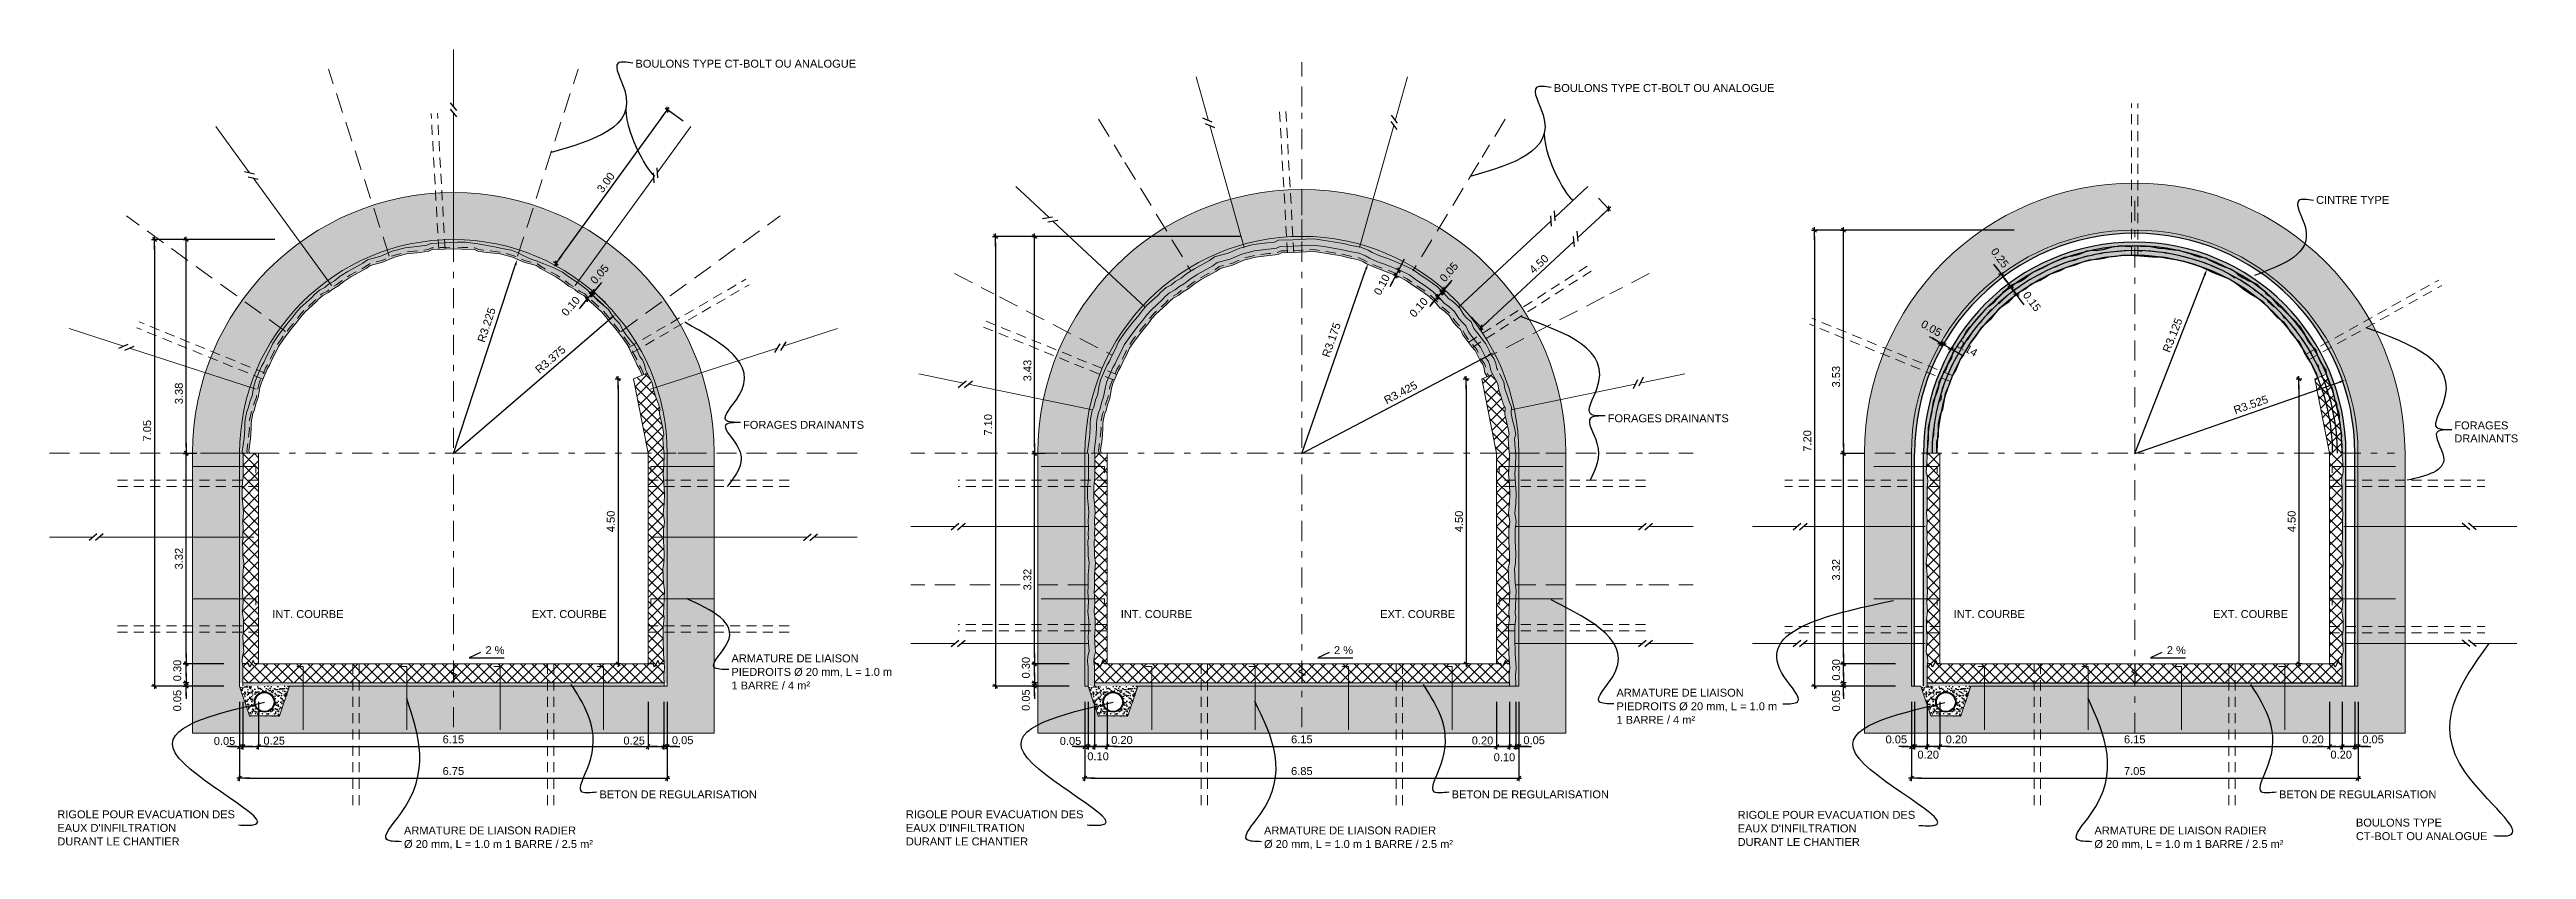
# Model space of a CAD drawing. Header units: millimetres. Extents: x -133 to 63340, y -143 to 109141.
# Drawn here: x 192.17 to 231.27, y 118.73 to 131.36 of the extents above; entities that cross this region are included whole.
import ezdxf
from ezdxf.enums import TextEntityAlignment as Align

# ---------------------------------------------------------------- set-up
doc = ezdxf.new("R2010")
doc.units = ezdxf.units.MM
doc.header["$MEASUREMENT"] = 0
doc.header["$PDMODE"] = 67
doc.linetypes.add('TRATTEGGIATA2', pattern=[9.525, 6.35, -3.175])
doc.linetypes.add('TRATTOPUNTO2', pattern=[12.7, 6.35, -3.175, 0, -3.175])
doc.layers.add('archi', color=5, linetype='Continuous', plot=False)
for name, color, linetype in [('DIME', 6, 'Continuous'), ('LIN010CO', 2, 'Continuous'), ('LIN018CO', 6, 'Continuous'), ('LIN050CO', 3, 'Continuous'), ('TEXT035', 1, 'Continuous'), ('Tratteggi', 2, 'Continuous')]:
    doc.layers.add(name, color=color, linetype=linetype)
doc.styles.add('ARIAL', font='arial.ttf')
doc.linetypes.add('ROCCIA', pattern='A,0.25,[130,BERETTA.shx,S=0.1,R=0,X=0,Y=0],-0.2,0.25', length=0.7)
doc.dimstyles.new('50', dxfattribs={"dimscale": 0.5, "dimtxt": 0.25, "dimasz": 0.2, "dimexe": 0, "dimexo": 0.5, "dimgap": 0.1, "dimtad": 1, "dimzin": 4, "dimdsep": 46, "dimtxsty": 'ARIAL', "dimblk1": 'LINE', "dimblk2": 'LINE', "dimsah": 1, "dimcen": 2.5, "dimclrd": 256, "dimclre": 256, "dimclrt": 1, "dimadec": 0, "dimazin": 0, "dimtfac": 1, "dimtmove": 2, "dimatfit": 3, "dimldrblk": 'LINE', "dimfxl": 1, "dimtvp": 1, "dimtolj": 1, "dimtzin": 0, "dimarcsym": 0})
pattern_1 = [(37.5, (1.38005, -43.13639), (-0.002519734, 0.077072951), [0, -0.0608, 0, -0.068, 0, -0.065]), (7.5, (1.38005, -43.13639), (0.07079107, 0.112885843), [0, -0.0328, 0, -0.0548, 0, -0.021]), (327.5, (1.33085, -43.13639), (0.124565674, 0.000226362), [0, -0.02, 0, -0.072, 0, -0.094]), (317.5, (1.33085, -43.13639), (0.120245064, 0.035107023), [0, -0.01, 0, -0.0472, 0, -0.054])]
pattern_2 = [(45, (1.38005, 0), (-0.08838835, 0.08838835), []), (135, (1.38005, 0), (-0.08838835, -0.08838835), [])]
pattern_3 = [(45, (0.42019, 0), (-0.08838835, 0.08838835), []), (135, (0.42019, 0), (-0.08838835, -0.08838835), [])]
pattern_4 = [(37.5, (0.5027, 0), (-0.002519734, 0.077072951), [0, -0.0608, 0, -0.068, 0, -0.065]), (7.5, (0.5027, 0), (0.07079107, 0.112885843), [0, -0.0328, 0, -0.0548, 0, -0.021]), (327.5, (0.4535, 0), (0.124565674, 0.000226362), [0, -0.02, 0, -0.072, 0, -0.094]), (317.5, (0.4535, 0), (0.120245064, 0.035107023), [0, -0.01, 0, -0.0472, 0, -0.054])]
pattern_5 = [(45, (0.5027, 0), (-0.08838835, 0.08838835), []), (135, (0.5027, 0), (-0.08838835, -0.08838835), [])]
pattern_6 = [(50, (0, 0), (0.3586301, -0.03137607), [0.0375, -0.4125]), (355, (0, 0), (-0.06937567, 0.37609607), [0.03, -0.33]), (100.4514, (0.0299, -0.0026), (0.2892547, 0.34471977), [0.0318701, -0.35057106]), (46.1842, (0, 0.1), (0.5336205, -0.0827595), [0.05625, -0.61875]), (96.6356, (0.04447, 0.0931), (0.4673314, 0.4870589), [0.0478051, -0.5258565]), (351.1842, (0, 0.1), (0.467331, 0.4870593), [0.045, -0.495]), (21, (0.05, 0.075), (0.29845353, -0.20130945), [0.0375, -0.4125]), (326, (0.05, 0.075), (0.12165767, 0.362575), [0.03, -0.33]), (71.4514, (0.07487, 0.05822), (0.4201113, 0.16126525), [0.0318701, -0.35057106]), (37.5, (0, 0), (0.00607993, 0.16644693), [0, -0.326, 0, -0.335, 0, -0.33125]), (7.5, (0, 0), (0.13153477, 0.19720586), [0, -0.191, 0, -0.3185, 0, -0.12625]), (327.5, (-0.1115, 0), (0.26691122, -0.011277436), [0, -0.125, 0, -0.39, 0, -0.5175]), (317.5, (-0.1615, 0), (0.29159308, 0.0500525), [0, -0.1625, 0, -0.259, 0, -0.3675])]

msp = doc.modelspace()

# ---------------------------------------------------------------- texts
at = {"layer": 'DIME', "color": 1, "insert": (215.6822, 127.9772), "char_height": 0.125, "attachment_point": 5, "rotation": 43.02347, "style": 'ARIAL'}
msp.add_mtext('\\A1;4.50', dxfattribs=at)
at = {"layer": 'TEXT035', "style": 'ARIAL'}
for s, p in [('BOULONS TYPE CT-BOLT OU ANALOGUE', (201.4195, 131.0775)), ('BOULONS TYPE CT-BOLT OU ANALOGUE', (215.9178, 130.6931)), ('CINTRE TYPE', (227.9513, 128.9264)), ('FORAGES DRAINANTS', (216.7683, 125.4794)), ('FORAGES DRAINANTS', (203.1181, 125.3755)), ('FORAGES', (230.1331, 125.3666)), ('DRAINANTS', (230.1331, 125.1613)), ('INT. COURBE', (195.6864, 122.3878)), ('INT. COURBE', (209.0816, 122.3878)), ('INT. COURBE', (222.2292, 122.3878)), ('ARMATURE DE LIAISON', (202.9349, 121.689)), ('1 BARRE / 4 m²', (202.9349, 121.2605)), ('PIEDROITS %%C 20 mm, L = 1.0 m', (202.9349, 121.4748)), ('ARMATURE DE LIAISON', (216.9069, 121.1465)), ('1 BARRE / 4 m²', (216.9069, 120.7179)), ('PIEDROITS %%C 20 mm, L = 1.0 m', (216.9069, 120.9322)), ('BETON DE REGULARISATION', (200.8518, 119.5415)), ('BETON DE REGULARISATION', (214.3045, 119.5415)), ('BETON DE REGULARISATION', (227.366, 119.5415)), ('RIGOLE POUR EVACUATION DES', (192.2929, 119.2268)), ('RIGOLE POUR EVACUATION DES', (205.6881, 119.2268)), ('RIGOLE POUR EVACUATION DES', (218.8188, 119.2179)), ("EAUX D'INFILTRATION", (192.2929, 119.0125)), ('DURANT LE CHANTIER', (192.2929, 118.7982)), ('ARMATURE DE LIAISON RADIER', (197.7652, 118.9715)), ('%%C 20 mm, L = 1.0 m 1 BARRE / 2.5 m²', (197.7652, 118.7572)), ("EAUX D'INFILTRATION", (205.6881, 119.0125)), ('DURANT LE CHANTIER', (205.6881, 118.7982)), ('ARMATURE DE LIAISON RADIER', (211.3426, 118.9715)), ('%%C 20 mm, L = 1.0 m 1 BARRE / 2.5 m²', (211.3426, 118.7572)), ("EAUX D'INFILTRATION", (218.8188, 119.0036)), ('DURANT LE CHANTIER', (218.8188, 118.7893)), ('ARMATURE DE LIAISON RADIER', (224.452, 118.9715)), ('%%C 20 mm, L = 1.0 m 1 BARRE / 2.5 m²', (224.452, 118.7572)), ('CT-BOLT OU ANALOGUE', (228.5798, 118.8817)), ('BOULONS TYPE ', (228.5798, 119.096))]:
    msp.add_text(s, height=0.125, dxfattribs=at).set_placement(p)
for s, p in [('EXT. COURBE', (200.9645, 122.3878)), ('EXT. COURBE', (214.3597, 122.3878)), ('EXT. COURBE', (227.5074, 122.3878)), ('2 %', (199.3527, 121.8177)), ('2 %', (212.7479, 121.8177)), ('2 %', (225.8956, 121.8177))]:
    msp.add_text(s, height=0.125, dxfattribs=at).set_placement(p, align=Align.RIGHT)

# ---------------------------------------------------------------- blocks, each defined once
blk = doc.blocks.new('LINE')
for p, q in [((-1.6, 0), (0.45, 0)), ((0, 0.45), (0, -0.45))]:
    blk.add_line(p, q)
at = {"color": 3}
blk.add_line((-0.32, -0.32), (0.32, 0.32), dxfattribs=at)
blk = doc.blocks.new('*D18')
at = {"layer": 'Defpoints', "color": 0, "transparency": 16777216}
for p in [(208.865, 121.313), (215.015, 121.313), (215.015, 120.357)]:
    blk.add_point(p, dxfattribs=at)
at = {"layer": 'LIN018CO', "lineweight": -2, "transparency": 16777216}
for p, q in [((208.865, 121.063), (208.865, 120.357)), ((215.015, 121.063), (215.015, 120.357)), ((208.965, 120.357), (214.915, 120.357))]:
    blk.add_line(p, q, dxfattribs=at)
at = {"layer": 'LIN018CO', "lineweight": -2, "transparency": 16777216, "xscale": 0.1, "yscale": 0.1, "zscale": 0.1, "rotation": 180}
blk.add_blockref('LINE', (208.865, 120.357), dxfattribs=at)
at = {"layer": 'LIN018CO', "lineweight": -2, "transparency": 16777216, "xscale": 0.1, "yscale": 0.1, "zscale": 0.1}
blk.add_blockref('LINE', (215.015, 120.357), dxfattribs=at)
at = {"layer": 'LIN018CO', "color": 1, "lineweight": 0, "transparency": 16777216, "insert": (211.94, 120.471), "char_height": 0.125, "attachment_point": 5, "style": 'ARIAL'}
blk.add_mtext('\\A1;6.15', dxfattribs=at)
blk = doc.blocks.new('*D15')
at = {"layer": 'Defpoints', "color": 0, "transparency": 16777216}
for p in [(208.515, 121.313), (215.365, 121.313), (215.365, 119.857)]:
    blk.add_point(p, dxfattribs=at)
at = {"layer": 'LIN018CO', "lineweight": -2, "transparency": 16777216}
for p, q in [((208.515, 121.063), (208.515, 119.857)), ((215.365, 121.063), (215.365, 119.857)), ((208.615, 119.857), (215.265, 119.857))]:
    blk.add_line(p, q, dxfattribs=at)
at = {"layer": 'LIN018CO', "lineweight": -2, "transparency": 16777216, "xscale": 0.1, "yscale": 0.1, "zscale": 0.1, "rotation": 180}
blk.add_blockref('LINE', (208.515, 119.857), dxfattribs=at)
at = {"layer": 'LIN018CO', "lineweight": -2, "transparency": 16777216, "xscale": 0.1, "yscale": 0.1, "zscale": 0.1}
blk.add_blockref('LINE', (215.365, 119.857), dxfattribs=at)
at = {"layer": 'LIN018CO', "color": 1, "lineweight": 0, "transparency": 16777216, "insert": (211.94, 119.971), "char_height": 0.125, "attachment_point": 5, "style": 'ARIAL'}
blk.add_mtext('\\A1;6.85', dxfattribs=at)
blk = doc.blocks.new('*D23')
at = {"layer": 'Defpoints', "color": 0, "transparency": 16777216}
for p in [(201.926, 130.412), (202.292, 130.146), (200.529, 127.719)]:
    blk.add_point(p, dxfattribs=at)
at = {"layer": 'LIN018CO', "lineweight": -2, "transparency": 16777216}
for p, q in [((200.221, 128.066), (201.867, 130.331)), ((202.171, 130.234), (201.926, 130.412))]:
    blk.add_line(p, q, dxfattribs=at)
at = {"layer": 'LIN018CO', "lineweight": -2, "transparency": 16777216, "xscale": 0.1, "yscale": 0.1, "zscale": 0.1}
for p, rotation in [((201.926, 130.412), 53.99999999983023), ((200.163, 127.985), 233.9999999998302)]:
    blk.add_blockref('LINE', p, dxfattribs=dict(at, rotation=rotation))
at = {"layer": 'LIN018CO', "color": 1, "lineweight": 0, "transparency": 16777216, "insert": (200.952, 129.265), "char_height": 0.125, "attachment_point": 5, "rotation": 54, "style": 'ARIAL'}
blk.add_mtext('\\A1;3.00', dxfattribs=at)
blk = doc.blocks.new('*D29')
at = {"layer": 'Defpoints', "color": 0, "transparency": 16777216}
for p in [(195.976, 128.363), (193.826, 121.313), (195.17, 121.313)]:
    blk.add_point(p, dxfattribs=at)
at = {"layer": 'DIME', "lineweight": -2, "transparency": 16777216}
for p, q in [((195.726, 128.363), (193.826, 128.363)), ((193.826, 128.263), (193.826, 121.413)), ((194.92, 121.313), (193.826, 121.313))]:
    blk.add_line(p, q, dxfattribs=at)
at = {"layer": 'DIME', "lineweight": -2, "transparency": 16777216, "xscale": 0.1, "yscale": 0.1, "zscale": 0.1}
for p, rotation in [((193.826, 128.363), 90), ((193.826, 121.313), 270)]:
    blk.add_blockref('LINE', p, dxfattribs=dict(at, rotation=rotation))
at = {"layer": 'DIME', "color": 1, "transparency": 16777216, "insert": (193.712, 125.345), "char_height": 0.125, "attachment_point": 5, "rotation": 90, "style": 'ARIAL'}
blk.add_mtext('\\A1;7.05', dxfattribs=at)
blk = doc.blocks.new('*D6')
at = {"layer": 'Defpoints', "color": 0, "transparency": 16777216}
for p in [(194.326, 124.988), (195.47, 124.988), (195.22, 121.663)]:
    blk.add_point(p, dxfattribs=at)
at = {"layer": 'DIME', "lineweight": -2, "transparency": 16777216}
blk.add_line((194.326, 121.763), (194.326, 124.888), dxfattribs=at)
at = {"layer": 'DIME', "lineweight": -2, "transparency": 16777216, "xscale": 0.1, "yscale": 0.1, "zscale": 0.1}
for p, rotation in [((194.326, 124.988), 90), ((194.326, 121.663), 270)]:
    blk.add_blockref('LINE', p, dxfattribs=dict(at, rotation=rotation))
at = {"layer": 'DIME', "color": 1, "transparency": 16777216, "insert": (194.212, 123.326), "char_height": 0.125, "attachment_point": 5, "rotation": 90, "style": 'ARIAL'}
blk.add_mtext('\\A1;3.32', dxfattribs=at)
blk = doc.blocks.new('*D10')
at = {"layer": 'Defpoints', "color": 0, "transparency": 16777216}
for p in [(195.47, 121.313), (201.62, 121.313), (201.62, 120.357)]:
    blk.add_point(p, dxfattribs=at)
at = {"layer": 'LIN018CO', "lineweight": -2, "transparency": 16777216}
for p, q in [((195.47, 121.063), (195.47, 120.357)), ((201.62, 121.063), (201.62, 120.357)), ((195.57, 120.357), (201.52, 120.357))]:
    blk.add_line(p, q, dxfattribs=at)
at = {"layer": 'LIN018CO', "lineweight": -2, "transparency": 16777216, "xscale": 0.1, "yscale": 0.1, "zscale": 0.1, "rotation": 180}
blk.add_blockref('LINE', (195.47, 120.357), dxfattribs=at)
at = {"layer": 'LIN018CO', "lineweight": -2, "transparency": 16777216, "xscale": 0.1, "yscale": 0.1, "zscale": 0.1}
blk.add_blockref('LINE', (201.62, 120.357), dxfattribs=at)
at = {"layer": 'LIN018CO', "color": 1, "lineweight": 0, "transparency": 16777216, "insert": (198.545, 120.471), "char_height": 0.125, "attachment_point": 5, "style": 'ARIAL'}
blk.add_mtext('\\A1;6.15', dxfattribs=at)
blk = doc.blocks.new('*D7')
at = {"layer": 'Defpoints', "color": 0, "transparency": 16777216}
for p in [(195.17, 121.313), (201.92, 121.313), (201.92, 119.857)]:
    blk.add_point(p, dxfattribs=at)
at = {"layer": 'LIN018CO', "lineweight": -2, "transparency": 16777216}
for p, q in [((195.17, 121.063), (195.17, 119.857)), ((201.92, 121.063), (201.92, 119.857)), ((195.27, 119.857), (201.82, 119.857))]:
    blk.add_line(p, q, dxfattribs=at)
at = {"layer": 'LIN018CO', "lineweight": -2, "transparency": 16777216, "xscale": 0.1, "yscale": 0.1, "zscale": 0.1, "rotation": 180}
blk.add_blockref('LINE', (195.17, 119.857), dxfattribs=at)
at = {"layer": 'LIN018CO', "lineweight": -2, "transparency": 16777216, "xscale": 0.1, "yscale": 0.1, "zscale": 0.1}
blk.add_blockref('LINE', (201.92, 119.857), dxfattribs=at)
at = {"layer": 'LIN018CO', "color": 1, "lineweight": 0, "transparency": 16777216, "insert": (198.545, 119.971), "char_height": 0.125, "attachment_point": 5, "style": 'ARIAL'}
blk.add_mtext('\\A1;6.75', dxfattribs=at)
blk = doc.blocks.new('*D33')
at = {"layer": 'Defpoints', "color": 0, "transparency": 16777216}
for p in [(194.326, 121.313), (195.17, 121.363), (195.17, 121.313)]:
    blk.add_point(p, dxfattribs=at)
at = {"layer": 'DIME', "lineweight": -2, "transparency": 16777216}
for p, q in [((194.326, 121.463), (194.326, 121.563)), ((194.326, 121.363), (194.326, 121.313)), ((194.92, 121.313), (194.326, 121.313)), ((194.326, 121.213), (194.326, 121.113))]:
    blk.add_line(p, q, dxfattribs=at)
at = {"layer": 'DIME', "lineweight": -2, "transparency": 16777216, "xscale": 0.1, "yscale": 0.1, "zscale": 0.1}
for p, rotation in [((194.326, 121.363), 270), ((194.326, 121.313), 90)]:
    blk.add_blockref('LINE', p, dxfattribs=dict(at, rotation=rotation))
at = {"layer": 'DIME', "color": 1, "transparency": 16777216, "insert": (194.187, 121.084), "char_height": 0.125, "attachment_point": 5, "rotation": 90, "style": 'ARIAL'}
blk.add_mtext('\\A1;0.05', dxfattribs=at)
blk = doc.blocks.new('*D27')
at = {"layer": 'Defpoints', "color": 0, "transparency": 16777216}
for p in [(194.326, 121.663), (195.17, 121.663), (195.17, 121.363)]:
    blk.add_point(p, dxfattribs=at)
at = {"layer": 'DIME', "lineweight": -2, "transparency": 16777216}
for p, q in [((194.92, 121.663), (194.326, 121.663)), ((194.326, 121.463), (194.326, 121.563))]:
    blk.add_line(p, q, dxfattribs=at)
at = {"layer": 'DIME', "lineweight": -2, "transparency": 16777216, "xscale": 0.1, "yscale": 0.1, "zscale": 0.1}
for p, rotation in [((194.326, 121.663), 90), ((194.326, 121.363), 270)]:
    blk.add_blockref('LINE', p, dxfattribs=dict(at, rotation=rotation))
at = {"layer": 'DIME', "color": 1, "transparency": 16777216, "insert": (194.187, 121.559), "char_height": 0.125, "attachment_point": 5, "rotation": 90, "style": 'ARIAL'}
blk.add_mtext('\\A1;0.30', dxfattribs=at)
blk = doc.blocks.new('*D9')
at = {"layer": 'Defpoints', "color": 0, "transparency": 16777216}
for p in [(195.22, 121.313), (195.47, 121.313), (195.47, 120.357)]:
    blk.add_point(p, dxfattribs=at)
at = {"layer": 'DIME', "lineweight": -2, "transparency": 16777216}
for p, q in [((195.47, 121.063), (195.47, 120.357)), ((195.12, 120.357), (195.02, 120.357)), ((195.22, 120.357), (195.47, 120.357)), ((195.57, 120.357), (195.67, 120.357))]:
    blk.add_line(p, q, dxfattribs=at)
at = {"layer": 'DIME', "lineweight": -2, "transparency": 16777216, "xscale": 0.1, "yscale": 0.1, "zscale": 0.1}
blk.add_blockref('LINE', (195.22, 120.357), dxfattribs=at)
at = {"layer": 'DIME', "lineweight": -2, "transparency": 16777216, "xscale": 0.1, "yscale": 0.1, "zscale": 0.1, "rotation": 180}
blk.add_blockref('LINE', (195.47, 120.357), dxfattribs=at)
at = {"layer": 'DIME', "color": 1, "transparency": 16777216, "insert": (195.717, 120.451), "char_height": 0.125, "attachment_point": 5, "style": 'ARIAL'}
blk.add_mtext('\\A1;0.25', dxfattribs=at)
blk = doc.blocks.new('*D8')
at = {"layer": 'Defpoints', "color": 0, "transparency": 16777216}
for p in [(195.17, 121.313), (195.22, 121.313), (195.22, 120.357)]:
    blk.add_point(p, dxfattribs=at)
at = {"layer": 'DIME', "lineweight": -2, "transparency": 16777216}
for p, q in [((195.22, 121.063), (195.22, 120.357)), ((195.07, 120.357), (194.97, 120.357)), ((195.17, 120.357), (195.22, 120.357)), ((195.32, 120.357), (195.42, 120.357))]:
    blk.add_line(p, q, dxfattribs=at)
at = {"layer": 'DIME', "lineweight": -2, "transparency": 16777216, "xscale": 0.1, "yscale": 0.1, "zscale": 0.1}
blk.add_blockref('LINE', (195.17, 120.357), dxfattribs=at)
at = {"layer": 'DIME', "lineweight": -2, "transparency": 16777216, "xscale": 0.1, "yscale": 0.1, "zscale": 0.1, "rotation": 180}
blk.add_blockref('LINE', (195.22, 120.357), dxfattribs=at)
at = {"layer": 'DIME', "color": 1, "transparency": 16777216, "insert": (194.933, 120.447), "char_height": 0.125, "attachment_point": 5, "style": 'ARIAL'}
blk.add_mtext('\\A1;0.05', dxfattribs=at)
blk = doc.blocks.new('*D12')
at = {"layer": 'Defpoints', "color": 0, "transparency": 16777216}
for p in [(201.87, 121.313), (201.92, 121.313), (201.92, 120.357)]:
    blk.add_point(p, dxfattribs=at)
at = {"layer": 'DIME', "lineweight": -2, "transparency": 16777216}
for p, q in [((201.92, 121.063), (201.92, 120.357)), ((201.77, 120.357), (201.67, 120.357)), ((201.87, 120.357), (201.92, 120.357)), ((202.02, 120.357), (202.12, 120.357))]:
    blk.add_line(p, q, dxfattribs=at)
at = {"layer": 'DIME', "lineweight": -2, "transparency": 16777216, "xscale": 0.1, "yscale": 0.1, "zscale": 0.1}
blk.add_blockref('LINE', (201.87, 120.357), dxfattribs=at)
at = {"layer": 'DIME', "lineweight": -2, "transparency": 16777216, "xscale": 0.1, "yscale": 0.1, "zscale": 0.1, "rotation": 180}
blk.add_blockref('LINE', (201.92, 120.357), dxfattribs=at)
at = {"layer": 'DIME', "color": 1, "transparency": 16777216, "insert": (202.165, 120.458), "char_height": 0.125, "attachment_point": 5, "style": 'ARIAL'}
blk.add_mtext('\\A1;0.05', dxfattribs=at)
blk = doc.blocks.new('*D11')
at = {"layer": 'Defpoints', "color": 0, "transparency": 16777216}
for p in [(201.62, 121.313), (201.87, 121.313), (201.87, 120.357)]:
    blk.add_point(p, dxfattribs=at)
at = {"layer": 'DIME', "lineweight": -2, "transparency": 16777216}
for p, q in [((201.87, 121.063), (201.87, 120.357)), ((201.52, 120.357), (201.42, 120.357)), ((201.62, 120.357), (201.87, 120.357)), ((201.97, 120.357), (202.07, 120.357))]:
    blk.add_line(p, q, dxfattribs=at)
at = {"layer": 'DIME', "lineweight": -2, "transparency": 16777216, "xscale": 0.1, "yscale": 0.1, "zscale": 0.1}
blk.add_blockref('LINE', (201.62, 120.357), dxfattribs=at)
at = {"layer": 'DIME', "lineweight": -2, "transparency": 16777216, "xscale": 0.1, "yscale": 0.1, "zscale": 0.1, "rotation": 180}
blk.add_blockref('LINE', (201.87, 120.357), dxfattribs=at)
at = {"layer": 'DIME', "color": 1, "transparency": 16777216, "insert": (201.4, 120.452), "char_height": 0.125, "attachment_point": 5, "style": 'ARIAL'}
blk.add_mtext('\\A1;0.25', dxfattribs=at)
blk = doc.blocks.new('*D28')
at = {"layer": 'Defpoints', "color": 0, "transparency": 16777216}
for p in [(194.326, 128.363), (198.295, 128.363), (194.743, 124.988)]:
    blk.add_point(p, dxfattribs=at)
at = {"layer": 'DIME', "lineweight": -2, "transparency": 16777216}
for p, q in [((194.326, 125.088), (194.326, 128.263)), ((194.493, 124.988), (194.326, 124.988))]:
    blk.add_line(p, q, dxfattribs=at)
at = {"layer": 'DIME', "lineweight": -2, "transparency": 16777216, "xscale": 0.1, "yscale": 0.1, "zscale": 0.1}
for p, rotation in [((194.326, 128.363), 90), ((194.326, 124.988), 270)]:
    blk.add_blockref('LINE', p, dxfattribs=dict(at, rotation=rotation))
at = {"layer": 'DIME', "color": 1, "transparency": 16777216, "insert": (194.212, 125.934), "char_height": 0.125, "attachment_point": 5, "rotation": 90, "style": 'ARIAL'}
blk.add_mtext('\\A1;3.38', dxfattribs=at)
blk = doc.blocks.new('*D14')
at = {"layer": 'Defpoints', "color": 0, "transparency": 16777216}
for p in [(200.725, 127.499), (200.758, 127.536), (200.758, 127.536)]:
    blk.add_point(p, dxfattribs=at)
at = {"layer": 'DIME', "lineweight": -2, "transparency": 16777216}
for p, q in [((200.725, 127.499), (200.758, 127.536)), ((200.947, 127.372), (200.758, 127.536)), ((200.824, 127.612), (200.889, 127.687)), ((200.66, 127.423), (200.594, 127.348))]:
    blk.add_line(p, q, dxfattribs=at)
at = {"layer": 'DIME', "lineweight": -2, "transparency": 16777216, "xscale": 0.1, "yscale": 0.1, "zscale": 0.1}
for p, rotation in [((200.725, 127.499), 49.02223498019975), ((200.758, 127.536), 229.0222349801997)]:
    blk.add_blockref('LINE', p, dxfattribs=dict(at, rotation=rotation))
at = {"layer": 'DIME', "color": 1, "transparency": 16777216, "insert": (200.853, 127.817), "char_height": 0.125, "attachment_point": 5, "rotation": 49.0222, "style": 'ARIAL'}
blk.add_mtext('\\A1;0.05', dxfattribs=at)
blk = doc.blocks.new('*D13')
at = {"layer": 'Defpoints', "color": 0, "transparency": 16777216}
for p in [(200.725, 127.499), (200.725, 127.499), (200.66, 127.423)]:
    blk.add_point(p, dxfattribs=at)
at = {"layer": 'DIME', "lineweight": -2, "transparency": 16777216}
for p, q in [((200.66, 127.423), (200.725, 127.499)), ((200.914, 127.335), (200.725, 127.499)), ((200.791, 127.574), (200.857, 127.65)), ((200.594, 127.348), (200.529, 127.272))]:
    blk.add_line(p, q, dxfattribs=at)
at = {"layer": 'DIME', "lineweight": -2, "transparency": 16777216, "xscale": 0.1, "yscale": 0.1, "zscale": 0.1}
for p, rotation in [((200.66, 127.423), 49.02223498019975), ((200.725, 127.499), 229.0222349801997)]:
    blk.add_blockref('LINE', p, dxfattribs=dict(at, rotation=rotation))
at = {"layer": 'DIME', "color": 1, "transparency": 16777216, "insert": (200.398, 127.311), "char_height": 0.125, "attachment_point": 5, "rotation": 49.0222, "style": 'ARIAL'}
blk.add_mtext('\\A1;0.10', dxfattribs=at)
blk = doc.blocks.new('*D5')
at = {"layer": 'Defpoints', "color": 0, "transparency": 16777216}
for p in [(207.721, 124.988), (208.865, 124.988), (208.515, 121.663)]:
    blk.add_point(p, dxfattribs=at)
at = {"layer": 'DIME', "lineweight": -2, "transparency": 16777216}
blk.add_line((207.721, 121.763), (207.721, 124.888), dxfattribs=at)
at = {"layer": 'DIME', "lineweight": -2, "transparency": 16777216, "xscale": 0.1, "yscale": 0.1, "zscale": 0.1}
for p, rotation in [((207.721, 124.988), 90), ((207.721, 121.663), 270)]:
    blk.add_blockref('LINE', p, dxfattribs=dict(at, rotation=rotation))
at = {"layer": 'DIME', "color": 1, "transparency": 16777216, "insert": (207.608, 122.995), "char_height": 0.125, "attachment_point": 5, "rotation": 90, "style": 'ARIAL'}
blk.add_mtext('\\A1;3.32', dxfattribs=at)
blk = doc.blocks.new('*D32')
at = {"layer": 'Defpoints', "color": 0, "transparency": 16777216}
for p in [(211.223, 128.413), (207.102, 121.313), (208.515, 121.313)]:
    blk.add_point(p, dxfattribs=at)
at = {"layer": 'DIME', "lineweight": -2, "transparency": 16777216}
for p, q in [((210.973, 128.413), (207.102, 128.413)), ((207.102, 128.313), (207.102, 121.413)), ((208.265, 121.313), (207.102, 121.313))]:
    blk.add_line(p, q, dxfattribs=at)
at = {"layer": 'DIME', "lineweight": -2, "transparency": 16777216, "xscale": 0.1, "yscale": 0.1, "zscale": 0.1}
for p, rotation in [((207.102, 128.413), 90), ((207.102, 121.313), 270)]:
    blk.add_blockref('LINE', p, dxfattribs=dict(at, rotation=rotation))
at = {"layer": 'DIME', "color": 1, "transparency": 16777216, "insert": (206.988, 125.439), "char_height": 0.125, "attachment_point": 5, "rotation": 90, "style": 'ARIAL'}
blk.add_mtext('\\A1;7.10', dxfattribs=at)
blk = doc.blocks.new('*D4')
at = {"layer": 'Defpoints', "color": 0, "transparency": 16777216}
for p in [(207.721, 121.313), (208.515, 121.363), (208.515, 121.313)]:
    blk.add_point(p, dxfattribs=at)
at = {"layer": 'DIME', "lineweight": -2, "transparency": 16777216}
for p, q in [((207.721, 121.463), (207.721, 121.563)), ((207.721, 121.363), (207.721, 121.313)), ((208.265, 121.313), (207.721, 121.313)), ((207.721, 121.213), (207.721, 121.113))]:
    blk.add_line(p, q, dxfattribs=at)
at = {"layer": 'DIME', "lineweight": -2, "transparency": 16777216, "xscale": 0.1, "yscale": 0.1, "zscale": 0.1}
for p, rotation in [((207.721, 121.363), 270), ((207.721, 121.313), 90)]:
    blk.add_blockref('LINE', p, dxfattribs=dict(at, rotation=rotation))
at = {"layer": 'DIME', "color": 1, "transparency": 16777216, "insert": (207.583, 121.092), "char_height": 0.125, "attachment_point": 5, "rotation": 90, "style": 'ARIAL'}
blk.add_mtext('\\A1;0.05', dxfattribs=at)
blk = doc.blocks.new('*D30')
at = {"layer": 'Defpoints', "color": 0, "transparency": 16777216}
for p in [(207.721, 121.663), (208.515, 121.663), (208.515, 121.363)]:
    blk.add_point(p, dxfattribs=at)
at = {"layer": 'DIME', "lineweight": -2, "transparency": 16777216}
for p, q in [((208.265, 121.663), (207.721, 121.663)), ((207.721, 121.463), (207.721, 121.563))]:
    blk.add_line(p, q, dxfattribs=at)
at = {"layer": 'DIME', "lineweight": -2, "transparency": 16777216, "xscale": 0.1, "yscale": 0.1, "zscale": 0.1}
for p, rotation in [((207.721, 121.663), 90), ((207.721, 121.363), 270)]:
    blk.add_blockref('LINE', p, dxfattribs=dict(at, rotation=rotation))
at = {"layer": 'DIME', "color": 1, "transparency": 16777216, "insert": (207.583, 121.604), "char_height": 0.125, "attachment_point": 5, "rotation": 90, "style": 'ARIAL'}
blk.add_mtext('\\A1;0.30', dxfattribs=at)
blk = doc.blocks.new('*D24')
at = {"layer": 'Defpoints', "color": 0, "transparency": 16777216}
for p in [(208.665, 121.313), (208.865, 121.313), (208.865, 120.357)]:
    blk.add_point(p, dxfattribs=at)
at = {"layer": 'DIME', "lineweight": -2, "transparency": 16777216}
for p, q in [((208.865, 121.063), (208.865, 120.357)), ((208.565, 120.357), (208.465, 120.357)), ((208.665, 120.357), (208.865, 120.357)), ((208.965, 120.357), (209.065, 120.357))]:
    blk.add_line(p, q, dxfattribs=at)
at = {"layer": 'DIME', "lineweight": -2, "transparency": 16777216, "xscale": 0.1, "yscale": 0.1, "zscale": 0.1}
blk.add_blockref('LINE', (208.665, 120.357), dxfattribs=at)
at = {"layer": 'DIME', "lineweight": -2, "transparency": 16777216, "xscale": 0.1, "yscale": 0.1, "zscale": 0.1, "rotation": 180}
blk.add_blockref('LINE', (208.865, 120.357), dxfattribs=at)
at = {"layer": 'DIME', "color": 1, "transparency": 16777216, "insert": (209.1, 120.462), "char_height": 0.125, "attachment_point": 5, "style": 'ARIAL'}
blk.add_mtext('\\A1;0.20', dxfattribs=at)
blk = doc.blocks.new('*D20')
at = {"layer": 'Defpoints', "color": 0, "transparency": 16777216}
for p in [(208.515, 121.313), (208.565, 121.363), (208.515, 120.357)]:
    blk.add_point(p, dxfattribs=at)
at = {"layer": 'DIME', "lineweight": -2, "transparency": 16777216}
for p, q in [((208.515, 121.063), (208.515, 120.357)), ((208.415, 120.357), (208.315, 120.357)), ((208.565, 120.357), (208.515, 120.357)), ((208.665, 120.357), (208.765, 120.357))]:
    blk.add_line(p, q, dxfattribs=at)
at = {"layer": 'DIME', "lineweight": -2, "transparency": 16777216, "xscale": 0.1, "yscale": 0.1, "zscale": 0.1}
blk.add_blockref('LINE', (208.515, 120.357), dxfattribs=at)
at = {"layer": 'DIME', "lineweight": -2, "transparency": 16777216, "xscale": 0.1, "yscale": 0.1, "zscale": 0.1, "rotation": 180}
blk.add_blockref('LINE', (208.565, 120.357), dxfattribs=at)
at = {"layer": 'DIME', "color": 1, "transparency": 16777216, "insert": (208.288, 120.447), "char_height": 0.125, "attachment_point": 5, "style": 'ARIAL'}
blk.add_mtext('\\A1;0.05', dxfattribs=at)
blk = doc.blocks.new('*D19')
at = {"layer": 'Defpoints', "color": 0, "transparency": 16777216}
for p in [(208.565, 121.313), (208.665, 121.313), (208.665, 120.357)]:
    blk.add_point(p, dxfattribs=at)
at = {"layer": 'DIME', "lineweight": -2, "transparency": 16777216}
for p, q in [((208.565, 121.063), (208.565, 120.357)), ((208.665, 121.063), (208.665, 120.357)), ((208.465, 120.357), (208.365, 120.357)), ((208.565, 120.357), (208.665, 120.357)), ((208.765, 120.357), (208.865, 120.357))]:
    blk.add_line(p, q, dxfattribs=at)
at = {"layer": 'DIME', "lineweight": -2, "transparency": 16777216, "xscale": 0.1, "yscale": 0.1, "zscale": 0.1}
blk.add_blockref('LINE', (208.565, 120.357), dxfattribs=at)
at = {"layer": 'DIME', "lineweight": -2, "transparency": 16777216, "xscale": 0.1, "yscale": 0.1, "zscale": 0.1, "rotation": 180}
blk.add_blockref('LINE', (208.665, 120.357), dxfattribs=at)
at = {"layer": 'DIME', "color": 1, "transparency": 16777216, "insert": (208.723, 120.204), "char_height": 0.125, "attachment_point": 5, "style": 'ARIAL'}
blk.add_mtext('\\A1;0.10', dxfattribs=at)
blk = doc.blocks.new('*D31')
at = {"layer": 'Defpoints', "color": 0, "transparency": 16777216}
for p in [(207.721, 128.413), (210.202, 128.413), (208.138, 124.988)]:
    blk.add_point(p, dxfattribs=at)
at = {"layer": 'DIME', "lineweight": -2, "transparency": 16777216}
for p, q in [((207.721, 125.088), (207.721, 128.313)), ((207.888, 124.988), (207.721, 124.988))]:
    blk.add_line(p, q, dxfattribs=at)
at = {"layer": 'DIME', "lineweight": -2, "transparency": 16777216, "xscale": 0.1, "yscale": 0.1, "zscale": 0.1}
for p, rotation in [((207.721, 128.413), 90), ((207.721, 124.988), 270)]:
    blk.add_blockref('LINE', p, dxfattribs=dict(at, rotation=rotation))
at = {"layer": 'DIME', "color": 1, "transparency": 16777216, "insert": (207.608, 126.295), "char_height": 0.125, "attachment_point": 5, "rotation": 90, "style": 'ARIAL'}
blk.add_mtext('\\A1;3.43', dxfattribs=at)
blk = doc.blocks.new('*D17')
at = {"layer": 'Defpoints', "color": 0, "transparency": 16777216}
for p in [(215.217, 121.313), (215.317, 121.313), (215.317, 120.357)]:
    blk.add_point(p, dxfattribs=at)
at = {"layer": 'DIME', "lineweight": -2, "transparency": 16777216}
for p, q in [((215.217, 121.063), (215.217, 120.357)), ((215.317, 121.063), (215.317, 120.357)), ((215.117, 120.357), (215.017, 120.357)), ((215.217, 120.357), (215.317, 120.357)), ((215.417, 120.357), (215.517, 120.357))]:
    blk.add_line(p, q, dxfattribs=at)
at = {"layer": 'DIME', "lineweight": -2, "transparency": 16777216, "xscale": 0.1, "yscale": 0.1, "zscale": 0.1}
blk.add_blockref('LINE', (215.217, 120.357), dxfattribs=at)
at = {"layer": 'DIME', "lineweight": -2, "transparency": 16777216, "xscale": 0.1, "yscale": 0.1, "zscale": 0.1, "rotation": 180}
blk.add_blockref('LINE', (215.317, 120.357), dxfattribs=at)
at = {"layer": 'DIME', "color": 1, "transparency": 16777216, "insert": (215.138, 120.189), "char_height": 0.125, "attachment_point": 5, "style": 'ARIAL'}
blk.add_mtext('\\A1;0.10', dxfattribs=at)
blk = doc.blocks.new('*D16')
at = {"layer": 'Defpoints', "color": 0, "transparency": 16777216}
for p in [(215.317, 121.313), (215.365, 121.313), (215.365, 120.357)]:
    blk.add_point(p, dxfattribs=at)
at = {"layer": 'DIME', "lineweight": -2, "transparency": 16777216}
for p, q in [((215.365, 121.063), (215.365, 120.357)), ((215.217, 120.357), (215.117, 120.357)), ((215.317, 120.357), (215.365, 120.357)), ((215.465, 120.357), (215.565, 120.357))]:
    blk.add_line(p, q, dxfattribs=at)
at = {"layer": 'DIME', "lineweight": -2, "transparency": 16777216, "xscale": 0.1, "yscale": 0.1, "zscale": 0.1}
blk.add_blockref('LINE', (215.317, 120.357), dxfattribs=at)
at = {"layer": 'DIME', "lineweight": -2, "transparency": 16777216, "xscale": 0.1, "yscale": 0.1, "zscale": 0.1, "rotation": 180}
blk.add_blockref('LINE', (215.365, 120.357), dxfattribs=at)
at = {"layer": 'DIME', "color": 1, "transparency": 16777216, "insert": (215.607, 120.458), "char_height": 0.125, "attachment_point": 5, "style": 'ARIAL'}
blk.add_mtext('\\A1;0.05', dxfattribs=at)
blk = doc.blocks.new('*D25')
at = {"layer": 'Defpoints', "color": 0, "transparency": 16777216}
for p in [(215.015, 121.313), (215.217, 121.313), (215.015, 120.357)]:
    blk.add_point(p, dxfattribs=at)
at = {"layer": 'DIME', "lineweight": -2, "transparency": 16777216}
for p, q in [((215.015, 121.063), (215.015, 120.357)), ((214.915, 120.357), (214.815, 120.357)), ((215.217, 120.357), (215.015, 120.357)), ((215.317, 120.357), (215.417, 120.357))]:
    blk.add_line(p, q, dxfattribs=at)
at = {"layer": 'DIME', "lineweight": -2, "transparency": 16777216, "xscale": 0.1, "yscale": 0.1, "zscale": 0.1}
blk.add_blockref('LINE', (215.015, 120.357), dxfattribs=at)
at = {"layer": 'DIME', "lineweight": -2, "transparency": 16777216, "xscale": 0.1, "yscale": 0.1, "zscale": 0.1, "rotation": 180}
blk.add_blockref('LINE', (215.217, 120.357), dxfattribs=at)
at = {"layer": 'DIME', "color": 1, "transparency": 16777216, "insert": (214.792, 120.454), "char_height": 0.125, "attachment_point": 5, "style": 'ARIAL'}
blk.add_mtext('\\A1;0.20', dxfattribs=at)
blk = doc.blocks.new('*D26')
at = {"layer": 'Defpoints', "color": 0, "transparency": 16777216}
for p in [(213.467, 127.88), (213.467, 127.88), (213.421, 127.791)]:
    blk.add_point(p, dxfattribs=at)
at = {"layer": 'DIME', "lineweight": -2, "transparency": 16777216}
for p, q in [((213.421, 127.791), (213.467, 127.88)), ((213.514, 127.968), (213.561, 128.057)), ((213.374, 127.703), (213.327, 127.615))]:
    blk.add_line(p, q, dxfattribs=at)
at = {"layer": 'DIME', "lineweight": -2, "transparency": 16777216, "xscale": 0.1, "yscale": 0.1, "zscale": 0.1}
for p, rotation in [((213.467, 127.88), 242.1600738975006), ((213.421, 127.791), 62.16007389750063)]:
    blk.add_blockref('LINE', p, dxfattribs=dict(at, rotation=rotation))
at = {"layer": 'DIME', "color": 1, "transparency": 16777216, "insert": (213.203, 127.651), "char_height": 0.125, "attachment_point": 5, "rotation": 62.1601, "style": 'ARIAL'}
blk.add_mtext('\\A1;0.10', dxfattribs=at)
blk = doc.blocks.new('*D22')
at = {"layer": 'Defpoints', "color": 0, "transparency": 16777216}
for p in [(214.15, 127.532), (214.183, 127.57), (214.183, 127.57)]:
    blk.add_point(p, dxfattribs=at)
at = {"layer": 'DIME', "lineweight": -2, "transparency": 16777216}
for p, q in [((214.15, 127.532), (214.183, 127.57)), ((214.248, 127.645), (214.314, 127.721)), ((214.084, 127.457), (214.019, 127.381))]:
    blk.add_line(p, q, dxfattribs=at)
at = {"layer": 'DIME', "lineweight": -2, "transparency": 16777216, "xscale": 0.1, "yscale": 0.1, "zscale": 0.1}
for p, rotation in [((214.15, 127.532), 49.02223498019975), ((214.183, 127.57), 229.0222349801997)]:
    blk.add_blockref('LINE', p, dxfattribs=dict(at, rotation=rotation))
at = {"layer": 'DIME', "color": 1, "transparency": 16777216, "insert": (214.262, 127.851), "char_height": 0.125, "attachment_point": 5, "rotation": 49.0222, "style": 'ARIAL'}
blk.add_mtext('\\A1;0.05', dxfattribs=at)
blk = doc.blocks.new('*D21')
at = {"layer": 'Defpoints', "color": 0, "transparency": 16777216}
for p in [(214.15, 127.532), (214.15, 127.532), (214.084, 127.457)]:
    blk.add_point(p, dxfattribs=at)
at = {"layer": 'DIME', "lineweight": -2, "transparency": 16777216}
for p, q in [((214.084, 127.457), (214.15, 127.532)), ((214.215, 127.608), (214.281, 127.683)), ((214.019, 127.381), (213.953, 127.306))]:
    blk.add_line(p, q, dxfattribs=at)
at = {"layer": 'DIME', "lineweight": -2, "transparency": 16777216, "xscale": 0.1, "yscale": 0.1, "zscale": 0.1}
for p, rotation in [((214.084, 127.457), 49.02223498019975), ((214.15, 127.532), 229.0222349801997)]:
    blk.add_blockref('LINE', p, dxfattribs=dict(at, rotation=rotation))
at = {"layer": 'DIME', "color": 1, "transparency": 16777216, "insert": (213.785, 127.292), "char_height": 0.125, "attachment_point": 5, "rotation": 49.0222, "style": 'ARIAL'}
blk.add_mtext('\\A1;0.10', dxfattribs=at)
blk = doc.blocks.new('*D34')
at = {"layer": 'Defpoints', "color": 0, "transparency": 16777216}
for p in [(201.387, 126.163), (201.145, 121.663), (201.371, 121.663)]:
    blk.add_point(p, dxfattribs=at)
at = {"layer": 'LIN018CO', "lineweight": -2, "transparency": 16777216}
for p, q in [((201.137, 126.163), (201.145, 126.163)), ((201.145, 126.063), (201.145, 121.763)), ((201.121, 121.663), (201.145, 121.663))]:
    blk.add_line(p, q, dxfattribs=at)
at = {"layer": 'LIN018CO', "lineweight": -2, "transparency": 16777216, "xscale": 0.1, "yscale": 0.1, "zscale": 0.1}
for p, rotation in [((201.145, 126.163), 90), ((201.145, 121.663), 270)]:
    blk.add_blockref('LINE', p, dxfattribs=dict(at, rotation=rotation))
at = {"layer": 'LIN018CO', "color": 1, "lineweight": 0, "transparency": 16777216, "insert": (201.031, 123.913), "char_height": 0.125, "attachment_point": 5, "rotation": 90, "style": 'ARIAL'}
blk.add_mtext('\\A1;4.50', dxfattribs=at)
blk = doc.blocks.new('*D35')
at = {"layer": 'Defpoints', "color": 0, "transparency": 16777216}
for p in [(214.782, 126.163), (214.534, 121.663), (214.793, 121.663)]:
    blk.add_point(p, dxfattribs=at)
at = {"layer": 'LIN018CO', "lineweight": -2, "transparency": 16777216}
for p, q in [((214.532, 126.163), (214.534, 126.163)), ((214.534, 126.063), (214.534, 121.763)), ((214.543, 121.663), (214.534, 121.663))]:
    blk.add_line(p, q, dxfattribs=at)
at = {"layer": 'LIN018CO', "lineweight": -2, "transparency": 16777216, "xscale": 0.1, "yscale": 0.1, "zscale": 0.1}
for p, rotation in [((214.534, 126.163), 90), ((214.534, 121.663), 270)]:
    blk.add_blockref('LINE', p, dxfattribs=dict(at, rotation=rotation))
at = {"layer": 'LIN018CO', "color": 1, "lineweight": 0, "transparency": 16777216, "insert": (214.421, 123.913), "char_height": 0.125, "attachment_point": 5, "rotation": 90, "style": 'ARIAL'}
blk.add_mtext('\\A1;4.50', dxfattribs=at)
blk = doc.blocks.new('*D36')
at = {"layer": 'Defpoints', "color": 0, "transparency": 16777216}
for p in [(220.489, 124.988), (221.797, 124.988), (221.447, 121.663)]:
    blk.add_point(p, dxfattribs=at)
at = {"layer": 'DIME', "lineweight": -2, "transparency": 16777216}
blk.add_line((220.489, 121.763), (220.489, 124.888), dxfattribs=at)
at = {"layer": 'DIME', "lineweight": -2, "transparency": 16777216, "xscale": 0.1, "yscale": 0.1, "zscale": 0.1}
for p, rotation in [((220.489, 124.988), 90), ((220.489, 121.663), 270)]:
    blk.add_blockref('LINE', p, dxfattribs=dict(at, rotation=rotation))
at = {"layer": 'DIME', "color": 1, "transparency": 16777216, "insert": (220.375, 123.15), "char_height": 0.125, "attachment_point": 5, "rotation": 90, "style": 'ARIAL'}
blk.add_mtext('\\A1;3.32', dxfattribs=at)
blk = doc.blocks.new('*D37')
at = {"layer": 'Defpoints', "color": 0, "transparency": 16777216}
for p in [(223.436, 128.513), (220.033, 121.313), (221.563, 121.313)]:
    blk.add_point(p, dxfattribs=at)
at = {"layer": 'DIME', "lineweight": -2, "transparency": 16777216}
for p, q in [((223.186, 128.513), (220.033, 128.513)), ((220.033, 128.413), (220.033, 121.413)), ((221.313, 121.313), (220.033, 121.313))]:
    blk.add_line(p, q, dxfattribs=at)
at = {"layer": 'DIME', "lineweight": -2, "transparency": 16777216, "xscale": 0.1, "yscale": 0.1, "zscale": 0.1}
for p, rotation in [((220.033, 128.513), 90), ((220.033, 121.313), 270)]:
    blk.add_blockref('LINE', p, dxfattribs=dict(at, rotation=rotation))
at = {"layer": 'DIME', "color": 1, "transparency": 16777216, "insert": (219.92, 125.184), "char_height": 0.125, "attachment_point": 5, "rotation": 90, "style": 'ARIAL'}
blk.add_mtext('\\A1;7.20', dxfattribs=at)
blk = doc.blocks.new('*D38')
at = {"layer": 'Defpoints', "color": 0, "transparency": 16777216}
for p in [(220.489, 121.313), (221.563, 121.363), (221.563, 121.313)]:
    blk.add_point(p, dxfattribs=at)
at = {"layer": 'DIME', "lineweight": -2, "transparency": 16777216}
for p, q in [((220.489, 121.463), (220.489, 121.563)), ((220.489, 121.363), (220.489, 121.313)), ((221.313, 121.313), (220.489, 121.313)), ((220.489, 121.213), (220.489, 121.113))]:
    blk.add_line(p, q, dxfattribs=at)
at = {"layer": 'DIME', "lineweight": -2, "transparency": 16777216, "xscale": 0.1, "yscale": 0.1, "zscale": 0.1}
for p, rotation in [((220.489, 121.363), 270), ((220.489, 121.313), 90)]:
    blk.add_blockref('LINE', p, dxfattribs=dict(at, rotation=rotation))
at = {"layer": 'DIME', "color": 1, "transparency": 16777216, "insert": (220.375, 121.083), "char_height": 0.125, "attachment_point": 5, "rotation": 90, "style": 'ARIAL'}
blk.add_mtext('\\A1;0.05', dxfattribs=at)
blk = doc.blocks.new('*D39')
at = {"layer": 'Defpoints', "color": 0, "transparency": 16777216}
for p in [(220.489, 121.663), (221.563, 121.663), (221.563, 121.363)]:
    blk.add_point(p, dxfattribs=at)
at = {"layer": 'DIME', "lineweight": -2, "transparency": 16777216}
for p, q in [((221.313, 121.663), (220.489, 121.663)), ((220.489, 121.463), (220.489, 121.563))]:
    blk.add_line(p, q, dxfattribs=at)
at = {"layer": 'DIME', "lineweight": -2, "transparency": 16777216, "xscale": 0.1, "yscale": 0.1, "zscale": 0.1}
for p, rotation in [((220.489, 121.663), 90), ((220.489, 121.363), 270)]:
    blk.add_blockref('LINE', p, dxfattribs=dict(at, rotation=rotation))
at = {"layer": 'DIME', "color": 1, "transparency": 16777216, "insert": (220.375, 121.569), "char_height": 0.125, "attachment_point": 5, "rotation": 90, "style": 'ARIAL'}
blk.add_mtext('\\A1;0.30', dxfattribs=at)
blk = doc.blocks.new('*D40')
at = {"layer": 'Defpoints', "color": 0, "transparency": 16777216}
for p in [(220.489, 128.513), (223.436, 128.513), (221.069, 124.988)]:
    blk.add_point(p, dxfattribs=at)
at = {"layer": 'DIME', "lineweight": -2, "transparency": 16777216}
for p, q in [((220.489, 125.088), (220.489, 128.413)), ((220.819, 124.988), (220.489, 124.988))]:
    blk.add_line(p, q, dxfattribs=at)
at = {"layer": 'DIME', "lineweight": -2, "transparency": 16777216, "xscale": 0.1, "yscale": 0.1, "zscale": 0.1}
for p, rotation in [((220.489, 128.513), 90), ((220.489, 124.988), 270)]:
    blk.add_blockref('LINE', p, dxfattribs=dict(at, rotation=rotation))
at = {"layer": 'DIME', "color": 1, "transparency": 16777216, "insert": (220.375, 126.198), "char_height": 0.125, "attachment_point": 5, "rotation": 90, "style": 'ARIAL'}
blk.add_mtext('\\A1;3.53', dxfattribs=at)
blk = doc.blocks.new('*D41')
at = {"layer": 'Defpoints', "color": 0, "transparency": 16777216}
for p in [(223.131, 127.614), (223.221, 127.494), (223.221, 127.494)]:
    blk.add_point(p, dxfattribs=at)
at = {"layer": 'DIME', "lineweight": -2, "transparency": 16777216}
for p, q in [((223.071, 127.695), (223.012, 127.775)), ((223.131, 127.614), (223.221, 127.494)), ((223.281, 127.414), (223.34, 127.334))]:
    blk.add_line(p, q, dxfattribs=at)
at = {"layer": 'DIME', "lineweight": -2, "transparency": 16777216, "xscale": 0.1, "yscale": 0.1, "zscale": 0.1}
for p, rotation in [((223.131, 127.614), 306.6886526351971), ((223.221, 127.494), 126.688652635197)]:
    blk.add_blockref('LINE', p, dxfattribs=dict(at, rotation=rotation))
at = {"layer": 'DIME', "color": 1, "transparency": 16777216, "insert": (223.466, 127.386), "char_height": 0.125, "attachment_point": 5, "rotation": 306.6887, "style": 'ARIAL'}
blk.add_mtext('\\A1;0.15', dxfattribs=at)
blk = doc.blocks.new('*D42')
at = {"layer": 'Defpoints', "color": 0, "transparency": 16777216}
for p in [(222.982, 127.815), (223.131, 127.614), (223.131, 127.614)]:
    blk.add_point(p, dxfattribs=at)
at = {"layer": 'DIME', "lineweight": -2, "transparency": 16777216}
for p, q in [((222.922, 127.895), (222.862, 127.975)), ((222.982, 127.815), (223.131, 127.614)), ((223.191, 127.534), (223.251, 127.454))]:
    blk.add_line(p, q, dxfattribs=at)
at = {"layer": 'DIME', "lineweight": -2, "transparency": 16777216, "xscale": 0.1, "yscale": 0.1, "zscale": 0.1}
for p, rotation in [((222.982, 127.815), 306.6886526351971), ((223.131, 127.614), 126.688652635197)]:
    blk.add_blockref('LINE', p, dxfattribs=dict(at, rotation=rotation))
at = {"layer": 'DIME', "color": 1, "transparency": 16777216, "insert": (222.959, 128.074), "char_height": 0.125, "attachment_point": 5, "rotation": 306.6887, "style": 'ARIAL'}
blk.add_mtext('\\A1;0.25', dxfattribs=at)
blk = doc.blocks.new('*D43')
at = {"layer": 'Defpoints', "color": 0, "transparency": 16777216}
for p in [(222.067, 126.707), (222.189, 126.637), (222.189, 126.637)]:
    blk.add_point(p, dxfattribs=at)
at = {"layer": 'DIME', "lineweight": -2, "transparency": 16777216}
for p, q in [((221.981, 126.756), (221.894, 126.806)), ((222.067, 126.707), (222.189, 126.637)), ((222.276, 126.588), (222.363, 126.539))]:
    blk.add_line(p, q, dxfattribs=at)
at = {"layer": 'DIME', "lineweight": -2, "transparency": 16777216, "xscale": 0.1, "yscale": 0.1, "zscale": 0.1}
for p, rotation in [((222.067, 126.707), 330.3636652481322), ((222.189, 126.637), 150.3636652481322)]:
    blk.add_blockref('LINE', p, dxfattribs=dict(at, rotation=rotation))
at = {"layer": 'DIME', "color": 1, "transparency": 16777216, "insert": (222.443, 126.644), "char_height": 0.125, "attachment_point": 5, "rotation": 330.3637, "style": 'ARIAL'}
blk.add_mtext('\\A1;0.14', dxfattribs=at)
blk = doc.blocks.new('*D44')
at = {"layer": 'Defpoints', "color": 0, "transparency": 16777216}
for p in [(222.024, 126.731), (222.024, 126.731), (222.067, 126.707)]:
    blk.add_point(p, dxfattribs=at)
at = {"layer": 'DIME', "lineweight": -2, "transparency": 16777216}
for p, q in [((221.937, 126.781), (221.85, 126.83)), ((222.067, 126.707), (222.024, 126.731)), ((222.154, 126.657), (222.241, 126.608))]:
    blk.add_line(p, q, dxfattribs=at)
at = {"layer": 'DIME', "lineweight": -2, "transparency": 16777216, "xscale": 0.1, "yscale": 0.1, "zscale": 0.1}
for p, rotation in [((222.024, 126.731), 330.3636652481322), ((222.067, 126.707), 150.3636652481322)]:
    blk.add_blockref('LINE', p, dxfattribs=dict(at, rotation=rotation))
at = {"layer": 'DIME', "color": 1, "transparency": 16777216, "insert": (221.878, 126.962), "char_height": 0.125, "attachment_point": 5, "rotation": 330.3637, "style": 'ARIAL'}
blk.add_mtext('\\A1;0.05', dxfattribs=at)
blk = doc.blocks.new('*D45')
at = {"layer": 'Defpoints', "color": 0, "transparency": 16777216}
for p in [(222.013, 121.313), (228.163, 121.313), (228.163, 120.357)]:
    blk.add_point(p, dxfattribs=at)
at = {"layer": 'LIN018CO', "lineweight": -2, "transparency": 16777216}
for p, q in [((222.013, 121.063), (222.013, 120.357)), ((228.163, 121.063), (228.163, 120.357)), ((222.113, 120.357), (228.063, 120.357))]:
    blk.add_line(p, q, dxfattribs=at)
at = {"layer": 'LIN018CO', "lineweight": -2, "transparency": 16777216, "xscale": 0.1, "yscale": 0.1, "zscale": 0.1, "rotation": 180}
blk.add_blockref('LINE', (222.013, 120.357), dxfattribs=at)
at = {"layer": 'LIN018CO', "lineweight": -2, "transparency": 16777216, "xscale": 0.1, "yscale": 0.1, "zscale": 0.1}
blk.add_blockref('LINE', (228.163, 120.357), dxfattribs=at)
at = {"layer": 'LIN018CO', "color": 1, "lineweight": 0, "transparency": 16777216, "insert": (225.088, 120.471), "char_height": 0.125, "attachment_point": 5, "style": 'ARIAL'}
blk.add_mtext('\\A1;6.15', dxfattribs=at)
blk = doc.blocks.new('*D46')
at = {"layer": 'Defpoints', "color": 0, "transparency": 16777216}
for p in [(221.563, 121.313), (228.613, 121.313), (228.613, 119.857)]:
    blk.add_point(p, dxfattribs=at)
at = {"layer": 'LIN018CO', "lineweight": -2, "transparency": 16777216}
for p, q in [((221.563, 121.063), (221.563, 119.857)), ((228.613, 121.063), (228.613, 119.857)), ((221.663, 119.857), (228.513, 119.857))]:
    blk.add_line(p, q, dxfattribs=at)
at = {"layer": 'LIN018CO', "lineweight": -2, "transparency": 16777216, "xscale": 0.1, "yscale": 0.1, "zscale": 0.1, "rotation": 180}
blk.add_blockref('LINE', (221.563, 119.857), dxfattribs=at)
at = {"layer": 'LIN018CO', "lineweight": -2, "transparency": 16777216, "xscale": 0.1, "yscale": 0.1, "zscale": 0.1}
blk.add_blockref('LINE', (228.613, 119.857), dxfattribs=at)
at = {"layer": 'LIN018CO', "color": 1, "lineweight": 0, "transparency": 16777216, "insert": (225.088, 119.971), "char_height": 0.125, "attachment_point": 5, "style": 'ARIAL'}
blk.add_mtext('\\A1;7.05', dxfattribs=at)
blk = doc.blocks.new('*D47')
at = {"layer": 'Defpoints', "color": 0, "transparency": 16777216}
for p in [(221.813, 121.313), (222.013, 121.313), (221.813, 120.357)]:
    blk.add_point(p, dxfattribs=at)
at = {"layer": 'DIME', "lineweight": -2, "transparency": 16777216}
for p, q in [((221.813, 121.063), (221.813, 120.357)), ((221.713, 120.357), (221.613, 120.357)), ((222.013, 120.357), (221.813, 120.357)), ((222.113, 120.357), (222.213, 120.357))]:
    blk.add_line(p, q, dxfattribs=at)
at = {"layer": 'DIME', "lineweight": -2, "transparency": 16777216, "xscale": 0.1, "yscale": 0.1, "zscale": 0.1}
blk.add_blockref('LINE', (221.813, 120.357), dxfattribs=at)
at = {"layer": 'DIME', "lineweight": -2, "transparency": 16777216, "xscale": 0.1, "yscale": 0.1, "zscale": 0.1, "rotation": 180}
blk.add_blockref('LINE', (222.013, 120.357), dxfattribs=at)
at = {"layer": 'DIME', "color": 1, "transparency": 16777216, "insert": (222.274, 120.471), "char_height": 0.125, "attachment_point": 5, "style": 'ARIAL'}
blk.add_mtext('\\A1;0.20', dxfattribs=at)
blk = doc.blocks.new('*D48')
at = {"layer": 'Defpoints', "color": 0, "transparency": 16777216}
for p in [(221.613, 121.313), (221.813, 121.313), (221.613, 120.357)]:
    blk.add_point(p, dxfattribs=at)
at = {"layer": 'DIME', "lineweight": -2, "transparency": 16777216}
for p, q in [((221.613, 121.063), (221.613, 120.357)), ((221.513, 120.357), (221.413, 120.357)), ((221.813, 120.357), (221.613, 120.357)), ((221.913, 120.357), (222.013, 120.357))]:
    blk.add_line(p, q, dxfattribs=at)
at = {"layer": 'DIME', "lineweight": -2, "transparency": 16777216, "xscale": 0.1, "yscale": 0.1, "zscale": 0.1}
blk.add_blockref('LINE', (221.613, 120.357), dxfattribs=at)
at = {"layer": 'DIME', "lineweight": -2, "transparency": 16777216, "xscale": 0.1, "yscale": 0.1, "zscale": 0.1, "rotation": 180}
blk.add_blockref('LINE', (221.813, 120.357), dxfattribs=at)
at = {"layer": 'DIME', "color": 1, "transparency": 16777216, "insert": (221.828, 120.23), "char_height": 0.125, "attachment_point": 5, "style": 'ARIAL'}
blk.add_mtext('\\A1;0.20', dxfattribs=at)
blk = doc.blocks.new('*D49')
at = {"layer": 'Defpoints', "color": 0, "transparency": 16777216}
for p in [(221.563, 121.313), (221.613, 121.313), (221.563, 120.357)]:
    blk.add_point(p, dxfattribs=at)
at = {"layer": 'DIME', "lineweight": -2, "transparency": 16777216}
for p, q in [((221.563, 121.063), (221.563, 120.357)), ((221.463, 120.357), (221.363, 120.357)), ((221.613, 120.357), (221.563, 120.357)), ((221.713, 120.357), (221.813, 120.357))]:
    blk.add_line(p, q, dxfattribs=at)
at = {"layer": 'DIME', "lineweight": -2, "transparency": 16777216, "xscale": 0.1, "yscale": 0.1, "zscale": 0.1}
blk.add_blockref('LINE', (221.563, 120.357), dxfattribs=at)
at = {"layer": 'DIME', "lineweight": -2, "transparency": 16777216, "xscale": 0.1, "yscale": 0.1, "zscale": 0.1, "rotation": 180}
blk.add_blockref('LINE', (221.613, 120.357), dxfattribs=at)
at = {"layer": 'DIME', "color": 1, "transparency": 16777216, "insert": (221.325, 120.471), "char_height": 0.125, "attachment_point": 5, "style": 'ARIAL'}
blk.add_mtext('\\A1;0.05', dxfattribs=at)
blk = doc.blocks.new('*D50')
at = {"layer": 'Defpoints', "color": 0, "transparency": 16777216}
for p in [(228.163, 121.313), (228.363, 121.313), (228.363, 120.357)]:
    blk.add_point(p, dxfattribs=at)
at = {"layer": 'DIME', "lineweight": -2, "transparency": 16777216}
for p, q in [((228.363, 121.063), (228.363, 120.357)), ((228.063, 120.357), (227.963, 120.357)), ((228.163, 120.357), (228.363, 120.357)), ((228.463, 120.357), (228.563, 120.357))]:
    blk.add_line(p, q, dxfattribs=at)
at = {"layer": 'DIME', "lineweight": -2, "transparency": 16777216, "xscale": 0.1, "yscale": 0.1, "zscale": 0.1}
blk.add_blockref('LINE', (228.163, 120.357), dxfattribs=at)
at = {"layer": 'DIME', "lineweight": -2, "transparency": 16777216, "xscale": 0.1, "yscale": 0.1, "zscale": 0.1, "rotation": 180}
blk.add_blockref('LINE', (228.363, 120.357), dxfattribs=at)
at = {"layer": 'DIME', "color": 1, "transparency": 16777216, "insert": (227.902, 120.471), "char_height": 0.125, "attachment_point": 5, "style": 'ARIAL'}
blk.add_mtext('\\A1;0.20', dxfattribs=at)
blk = doc.blocks.new('*D51')
at = {"layer": 'Defpoints', "color": 0, "transparency": 16777216}
for p in [(228.363, 121.313), (228.563, 121.313), (228.563, 120.357)]:
    blk.add_point(p, dxfattribs=at)
at = {"layer": 'DIME', "lineweight": -2, "transparency": 16777216}
for p, q in [((228.563, 121.063), (228.563, 120.357)), ((228.263, 120.357), (228.163, 120.357)), ((228.363, 120.357), (228.563, 120.357)), ((228.663, 120.357), (228.763, 120.357))]:
    blk.add_line(p, q, dxfattribs=at)
at = {"layer": 'DIME', "lineweight": -2, "transparency": 16777216, "xscale": 0.1, "yscale": 0.1, "zscale": 0.1}
blk.add_blockref('LINE', (228.363, 120.357), dxfattribs=at)
at = {"layer": 'DIME', "lineweight": -2, "transparency": 16777216, "xscale": 0.1, "yscale": 0.1, "zscale": 0.1, "rotation": 180}
blk.add_blockref('LINE', (228.563, 120.357), dxfattribs=at)
at = {"layer": 'DIME', "color": 1, "transparency": 16777216, "insert": (228.348, 120.23), "char_height": 0.125, "attachment_point": 5, "style": 'ARIAL'}
blk.add_mtext('\\A1;0.20', dxfattribs=at)
blk = doc.blocks.new('*D52')
at = {"layer": 'Defpoints', "color": 0, "transparency": 16777216}
for p in [(228.563, 121.313), (228.613, 121.313), (228.613, 120.357)]:
    blk.add_point(p, dxfattribs=at)
at = {"layer": 'DIME', "lineweight": -2, "transparency": 16777216}
for p, q in [((228.613, 121.063), (228.613, 120.357)), ((228.463, 120.357), (228.363, 120.357)), ((228.563, 120.357), (228.613, 120.357)), ((228.713, 120.357), (228.813, 120.357))]:
    blk.add_line(p, q, dxfattribs=at)
at = {"layer": 'DIME', "lineweight": -2, "transparency": 16777216, "xscale": 0.1, "yscale": 0.1, "zscale": 0.1}
blk.add_blockref('LINE', (228.563, 120.357), dxfattribs=at)
at = {"layer": 'DIME', "lineweight": -2, "transparency": 16777216, "xscale": 0.1, "yscale": 0.1, "zscale": 0.1, "rotation": 180}
blk.add_blockref('LINE', (228.613, 120.357), dxfattribs=at)
at = {"layer": 'DIME', "color": 1, "transparency": 16777216, "insert": (228.851, 120.471), "char_height": 0.125, "attachment_point": 5, "style": 'ARIAL'}
blk.add_mtext('\\A1;0.05', dxfattribs=at)
blk = doc.blocks.new('*D53')
at = {"layer": 'Defpoints', "color": 0, "transparency": 16777216}
for p in [(228.417, 126.146), (225.088, 124.988)]:
    blk.add_point(p, dxfattribs=at)
at = {"layer": 'DIME', "lineweight": -2, "transparency": 16777216}
blk.add_line((225.088, 124.988), (228.323, 126.113), dxfattribs=at)
at = {"layer": 'DIME', "transparency": 16777216}
blk.add_solid([(228.317, 126.129), (228.328, 126.097), (228.417, 126.146)], dxfattribs=at)
at = {"layer": 'DIME', "color": 1, "transparency": 16777216, "insert": (226.921, 125.757), "char_height": 0.125, "attachment_point": 5, "rotation": 19.1712, "style": 'ARIAL'}
blk.add_mtext('\\A1;R3.525', dxfattribs=at)
blk = doc.blocks.new('*D54')
at = {"layer": 'Defpoints', "color": 0, "transparency": 16777216}
for p in [(226.229, 127.897), (225.088, 124.988)]:
    blk.add_point(p, dxfattribs=at)
at = {"layer": 'DIME', "lineweight": -2, "transparency": 16777216}
blk.add_line((225.088, 124.988), (226.193, 127.804), dxfattribs=at)
at = {"layer": 'DIME', "transparency": 16777216}
blk.add_solid([(226.177, 127.81), (226.208, 127.798), (226.229, 127.897)], dxfattribs=at)
at = {"layer": 'DIME', "color": 1, "transparency": 16777216, "insert": (225.685, 126.853), "char_height": 0.125, "attachment_point": 5, "rotation": 68.5736, "style": 'ARIAL'}
blk.add_mtext('\\A1;R3.125', dxfattribs=at)
blk = doc.blocks.new('*D55')
at = {"layer": 'Defpoints', "color": 0, "transparency": 16777216}
for p in [(227.93, 126.163), (227.68, 121.663), (227.93, 121.663)]:
    blk.add_point(p, dxfattribs=at)
at = {"layer": 'LIN018CO', "lineweight": -2, "transparency": 16777216}
blk.add_line((227.68, 126.063), (227.68, 121.763), dxfattribs=at)
at = {"layer": 'LIN018CO', "lineweight": -2, "transparency": 16777216, "xscale": 0.1, "yscale": 0.1, "zscale": 0.1}
for p, rotation in [((227.68, 126.163), 90), ((227.68, 121.663), 270)]:
    blk.add_blockref('LINE', p, dxfattribs=dict(at, rotation=rotation))
at = {"layer": 'LIN018CO', "color": 1, "transparency": 16777216, "insert": (227.566, 123.913), "char_height": 0.125, "attachment_point": 5, "rotation": 90, "style": 'ARIAL'}
blk.add_mtext('\\A1;4.50', dxfattribs=at)
blk = doc.blocks.new('*D56')
at = {"layer": 'Defpoints', "color": 0, "transparency": 16777216}
for p in [(199.555, 128.051), (198.545, 124.988)]:
    blk.add_point(p, dxfattribs=at)
at = {"layer": 'DIME', "lineweight": -2, "transparency": 16777216}
blk.add_line((198.545, 124.988), (199.523, 127.956), dxfattribs=at)
at = {"layer": 'DIME', "transparency": 16777216}
blk.add_solid([(199.507, 127.961), (199.539, 127.951), (199.555, 128.051)], dxfattribs=at)
at = {"layer": 'DIME', "color": 1, "transparency": 16777216, "insert": (199.069, 127.015), "char_height": 0.125, "attachment_point": 5, "rotation": 71.7587, "style": 'ARIAL'}
blk.add_mtext('\\A1;R3.225', dxfattribs=at)
blk = doc.blocks.new('*D57')
at = {"layer": 'Defpoints', "color": 0, "transparency": 16777216}
for p in [(201.107, 127.186), (198.545, 124.988)]:
    blk.add_point(p, dxfattribs=at)
at = {"layer": 'DIME', "lineweight": -2, "transparency": 16777216}
blk.add_line((198.545, 124.988), (201.031, 127.12), dxfattribs=at)
at = {"layer": 'DIME', "transparency": 16777216}
blk.add_solid([(201.02, 127.133), (201.042, 127.108), (201.107, 127.186)], dxfattribs=at)
at = {"layer": 'DIME', "color": 1, "transparency": 16777216, "insert": (200.077, 126.469), "char_height": 0.125, "attachment_point": 5, "rotation": 40.6196, "style": 'ARIAL'}
blk.add_mtext('\\A1;R3.375', dxfattribs=at)
blk = doc.blocks.new('*D58')
at = {"layer": 'Defpoints', "color": 0, "transparency": 16777216}
for p in [(214.972, 126.581), (211.94, 124.988)]:
    blk.add_point(p, dxfattribs=at)
at = {"layer": 'DIME', "lineweight": -2, "transparency": 16777216}
blk.add_line((211.94, 124.988), (214.884, 126.535), dxfattribs=at)
at = {"layer": 'DIME', "transparency": 16777216}
blk.add_solid([(214.876, 126.55), (214.891, 126.52), (214.972, 126.581)], dxfattribs=at)
at = {"layer": 'DIME', "color": 1, "transparency": 16777216, "insert": (213.499, 125.947), "char_height": 0.125, "attachment_point": 5, "rotation": 27.7207, "style": 'ARIAL'}
blk.add_mtext('\\A1;R3.425', dxfattribs=at)
blk = doc.blocks.new('*D59')
at = {"layer": 'Defpoints', "color": 0, "transparency": 16777216}
for p in [(212.985, 127.987), (211.94, 124.988)]:
    blk.add_point(p, dxfattribs=at)
at = {"layer": 'DIME', "lineweight": -2, "transparency": 16777216}
blk.add_line((211.94, 124.988), (212.952, 127.892), dxfattribs=at)
at = {"layer": 'DIME', "transparency": 16777216}
blk.add_solid([(212.936, 127.898), (212.968, 127.887), (212.985, 127.987)], dxfattribs=at)
at = {"layer": 'DIME', "color": 1, "transparency": 16777216, "insert": (212.407, 126.779), "char_height": 0.125, "attachment_point": 5, "rotation": 70.7911, "style": 'ARIAL'}
blk.add_mtext('\\A1;R3.175', dxfattribs=at)

# ---------------------------------------------------------------- dimensions: what is measured, and where the dimension line sits
at = {"layer": 'DIME'}
for base, p1, p2, picture, middle in [((193.8263, 121.3133), (195.9755, 128.3633), (195.17, 121.3133), '*D29', (193.7125, 125.3446)), ((207.1022, 121.3133), (211.2227, 128.4133), (208.5152, 121.3133), '*D32', (206.9884, 125.4389)), ((220.0335, 121.3133), (223.436, 128.5133), (221.5629, 121.3133), '*D37', (219.9197, 125.1838))]:
    dim = msp.add_linear_dim(base=base, p1=p1, p2=p2, angle=90, dimstyle='50', dxfattribs=at)
    dim.commit()
    dim.dimension.update_dxf_attribs({"geometry": picture, "text_midpoint": middle, "dimtype": 160})
for base, p1, p2, text, override, picture, middle in [((194.3263, 128.3633), (194.7427, 124.9883), (198.295, 128.3633), '3.38', {"dimdec": 3, "dimse1": 0, "dimse2": 1}, '*D28', (194.2124, 125.9344)), ((207.7215, 128.4133), (208.1379, 124.9883), (210.2021, 128.4133), '3.43', {"dimdec": 3, "dimse1": 0, "dimse2": 1}, '*D31', (207.6076, 126.2953)), ((207.7215, 124.9883), (208.5152, 121.6633), (208.8652, 124.9883), '3.32', {"dimdec": 3, "dimse1": 1, "dimse2": 1}, '*D5', (207.6076, 122.9953)), ((220.4887, 124.9883), (221.4465, 121.6633), (221.7965, 124.9883), '3.32', {"dimdec": 3, "dimse1": 1, "dimse2": 1}, '*D36', (220.3748, 123.1497))]:
    dim = msp.add_linear_dim(base=base, p1=p1, p2=p2, angle=90, text=text, dimstyle='50', override=override, dxfattribs=at)
    dim.commit()
    dim.dimension.update_dxf_attribs({"geometry": picture, "text_midpoint": middle, "dimtype": 160})
for base, p1, p2, angle, override, picture, middle in [((220.4886658547, 128.5132903824), (221.0691364234, 124.9882903824), (223.4360321437, 128.5132903824), 90, {"dimdec": 2, "dimse1": 0, "dimse2": 1}, '*D40', (220.3748015982, 126.1977288668)), ((223.1312, 127.6145), (222.9818, 127.815), (223.1312, 127.6145), 306.68865, {"dimzin": 0, "dimse1": 1, "dimse2": 1}, '*D42', (222.9595, 128.0744)), ((200.7582, 127.5363), (200.7255, 127.4985), (200.7582, 127.5363), 49.02223, {"dimzin": 0, "dimse1": 1}, '*D14', (200.8533, 127.8165)), ((213.4673, 127.8798), (213.4206, 127.7914), (213.4673, 127.8798), 62.16007, {"dimzin": 0, "dimse1": 1, "dimse2": 1}, '*D26', (213.2032, 127.6511)), ((214.1826, 127.5698), (214.1498, 127.5321), (214.1826, 127.5698), 49.02223, {"dimzin": 0, "dimse1": 1, "dimse2": 1}, '*D22', (214.2623, 127.851)), ((200.7255, 127.4985), (200.6599, 127.423), (200.7255, 127.4985), 49.02223, {"dimzin": 0, "dimse1": 1}, '*D13', (200.3979, 127.3111)), ((214.1498, 127.5321), (214.0842, 127.4566), (214.1498, 127.5321), 49.02223, {"dimzin": 0, "dimse1": 1, "dimse2": 1}, '*D21', (213.785, 127.2922)), ((223.2208, 127.4942), (223.1312, 127.6145), (223.2208, 127.4942), 306.68865, {"dimzin": 0, "dimse1": 1, "dimse2": 1}, '*D41', (223.466, 127.3863)), ((222.024, 126.7314), (222.0675, 126.7067), (222.024, 126.7314), 330.36367, {"dimzin": 0, "dimse1": 1, "dimse2": 1}, '*D44', (221.8782, 126.962)), ((222.1892, 126.6374), (222.0675, 126.7067), (222.1892, 126.6374), 330.36367, {"dimzin": 0, "dimse1": 1, "dimse2": 1}, '*D43', (222.4435, 126.6442)), ((194.3263, 121.6633), (195.17, 121.3633), (195.17, 121.6633), 90, {"dimzin": 0, "dimse1": 1}, '*D27', (194.1874, 121.559)), ((207.7215, 121.6633), (208.5152, 121.3633), (208.5152, 121.6633), 90, {"dimzin": 0, "dimse1": 1}, '*D30', (207.5826, 121.6044)), ((220.4887, 121.6633), (221.5629, 121.3633), (221.5629, 121.6633), 90, {"dimzin": 0, "dimse1": 1}, '*D39', (220.3748, 121.5686)), ((194.3263, 121.3133), (195.17, 121.3633), (195.17, 121.3133), 270, {"dimzin": 0, "dimse1": 1}, '*D33', (194.1875, 121.0836)), ((207.7215, 121.3133), (208.5152, 121.3633), (208.5152, 121.3133), 270, {"dimzin": 0, "dimse1": 1}, '*D4', (207.5827, 121.0921)), ((220.4887, 121.3133), (221.5629, 121.3633), (221.5629, 121.3133), 270, {"dimzin": 0, "dimse1": 1}, '*D38', (220.3748, 121.0827)), ((228.3629, 120.3569), (228.1629, 121.3133), (228.3629, 121.3133), 180, {"dimzin": 0, "dimse1": 1}, '*D50', (227.9018, 120.4707)), ((228.5629, 120.3569), (228.3629, 121.3133), (228.5629, 121.3133), 180, {"dimzin": 0, "dimse1": 1}, '*D51', (228.348, 120.2304)), ((228.6129, 120.3569), (228.5629, 121.3133), (228.6129, 121.3133), 180, {"dimzin": 0, "dimse1": 1}, '*D52', (228.8505, 120.4707))]:
    dim = msp.add_linear_dim(base=base, p1=p1, p2=p2, angle=angle, dimstyle='50', override=override, dxfattribs=at)
    dim.commit()
    dim.dimension.update_dxf_attribs({"geometry": picture, "text_midpoint": middle, "dimtype": 160})
for center, mpoint, picture, middle in [((198.545, 124.9883), (199.5545, 128.0512), '*D56', (199.0686, 127.015)), ((211.9402, 124.9883), (212.9848, 127.9865), '*D59', (212.4069, 126.7794)), ((225.0879, 124.9883), (226.2295, 127.8973), '*D54', (225.6846, 126.8532)), ((198.545, 124.9883), (201.1068, 127.1855), '*D57', (200.0769, 126.4688)), ((211.9402, 124.9883), (214.9721, 126.5815), '*D58', (213.4986, 125.9468)), ((225.0879, 124.9883), (228.4174, 126.1459), '*D53', (226.9215, 125.757))]:
    dim = msp.add_radius_dim(center=center, mpoint=mpoint, dimstyle='50', override={"dimdec": 3}, dxfattribs=at)
    dim.commit()
    dim.dimension.update_dxf_attribs({"geometry": picture, "text_midpoint": middle, "dimtype": 164})
dim = msp.add_linear_dim(base=(194.3263, 124.9883), p1=(195.22, 121.6633), p2=(195.47, 124.9883), angle=90, text='3.32', dimstyle='50', override={"dimdec": 3, "dimse1": 1, "dimse2": 1}, dxfattribs=at)
dim.commit()
dim.dimension.update_dxf_attribs({"geometry": '*D6', "text_midpoint": (194.2124, 123.3258)})
for base, p1, p2, override, picture, middle in [((195.22, 120.3569), (195.17, 121.3133), (195.22, 121.3133), {"dimzin": 0, "dimse1": 1}, '*D8', (194.9333, 120.4472)), ((195.47, 120.3569), (195.22, 121.3133), (195.47, 121.3133), {"dimzin": 0, "dimse1": 1}, '*D9', (195.7166, 120.4511)), ((201.87, 120.3569), (201.62, 121.3133), (201.87, 121.3133), {"dimzin": 0, "dimse1": 1}, '*D11', (201.3997, 120.4525)), ((201.92, 120.3569), (201.87, 121.3133), (201.92, 121.3133), {"dimzin": 0, "dimse1": 1}, '*D12', (202.1647, 120.4577)), ((208.5152, 120.3569), (208.5652, 121.3633), (208.5152, 121.3133), {"dimzin": 0, "dimse1": 1}, '*D20', (208.2882, 120.4472)), ((208.6649, 120.3569), (208.5649, 121.3133), (208.6649, 121.3133), {"dimzin": 0, "dimse1": 0}, '*D19', (208.7229, 120.2042)), ((208.8652, 120.3569), (208.6649, 121.3133), (208.8652, 121.3133), {"dimzin": 0, "dimse1": 1}, '*D24', (209.0995, 120.4618)), ((215.0152, 120.3569), (215.2166, 121.3133), (215.0152, 121.3133), {"dimzin": 0, "dimse1": 1}, '*D25', (214.7924, 120.454)), ((215.3167, 120.3569), (215.2166, 121.3133), (215.3167, 121.3133), {"dimzin": 0, "dimse1": 0}, '*D17', (215.1384, 120.1895)), ((215.3652, 120.3569), (215.3167, 121.3133), (215.3652, 121.3133), {"dimzin": 0, "dimse1": 1}, '*D16', (215.6071, 120.4577)), ((221.5629, 120.3569), (221.6129, 121.3133), (221.5629, 121.3133), {"dimzin": 0, "dimse1": 1}, '*D49', (221.3253, 120.4707)), ((221.6129, 120.3569), (221.8129, 121.3133), (221.6129, 121.3133), {"dimzin": 0, "dimse1": 1}, '*D48', (221.8278, 120.2304)), ((221.8129, 120.3569), (222.0129, 121.3133), (221.8129, 121.3133), {"dimzin": 0, "dimse1": 1}, '*D47', (222.274, 120.4707))]:
    dim = msp.add_linear_dim(base=base, p1=p1, p2=p2, dimstyle='50', override=override, dxfattribs=at)
    dim.commit()
    dim.dimension.update_dxf_attribs({"geometry": picture, "text_midpoint": middle, "dimtype": 160})
at = {"layer": 'LIN018CO', "lineweight": 0}
dim = msp.add_linear_dim(base=(201.926, 130.4118), p1=(200.5288, 127.7187), p2=(202.2922, 130.1458), angle=54, dimstyle='50', override={"dimexo": 0.3, "dimse1": 1, "dimse2": 0}, dxfattribs=at)
dim.commit()
dim.dimension.update_dxf_attribs({"geometry": '*D23', "text_midpoint": (200.9522, 129.2652)})
for base, p1, p2, picture, middle in [((201.1449, 121.6633), (201.3867, 126.1633), (201.3715, 121.6633), '*D34', (201.0311, 123.9133)), ((214.5344, 121.6633), (214.7819, 126.1633), (214.7933, 121.6633), '*D35', (214.4206, 123.9133))]:
    dim = msp.add_linear_dim(base=base, p1=p1, p2=p2, angle=90, dimstyle='50', dxfattribs=at)
    dim.commit()
    dim.dimension.update_dxf_attribs({"geometry": picture, "text_midpoint": middle})
at = {"layer": 'LIN018CO'}
dim = msp.add_linear_dim(base=(227.6796, 121.6633), p1=(227.9296, 126.1633), p2=(227.9296, 121.6633), angle=90, dimstyle='50', dxfattribs=at)
dim.commit()
dim.dimension.update_dxf_attribs({"geometry": '*D55', "text_midpoint": (227.5657, 123.9133)})
at = {"layer": 'LIN018CO', "lineweight": 0}
for base, p1, p2, picture, middle in [((201.92, 119.8569), (195.17, 121.3133), (201.92, 121.3133), '*D7', (198.545, 119.9707)), ((201.62, 120.3569), (195.47, 121.3133), (201.62, 121.3133), '*D10', (198.545, 120.4707)), ((215.3652, 119.8569), (208.5152, 121.3133), (215.3652, 121.3133), '*D15', (211.9402, 119.9707)), ((215.0152, 120.3569), (208.8652, 121.3133), (215.0152, 121.3133), '*D18', (211.9402, 120.4707)), ((228.6129, 119.8569), (221.5629, 121.3133), (228.6129, 121.3133), '*D46', (225.0879, 119.9707)), ((228.1629, 120.3569), (222.0129, 121.3133), (228.1629, 121.3133), '*D45', (225.0879, 120.4707))]:
    dim = msp.add_linear_dim(base=base, p1=p1, p2=p2, dimstyle='50', dxfattribs=at)
    dim.commit()
    dim.dimension.update_dxf_attribs({"geometry": picture, "text_midpoint": middle})

# ---------------------------------------------------------------- hatches: boundary and pattern name
h = msp.add_hatch()
h.set_pattern_fill('AR-SAND', color=256, scale=0.04, angle=360, style=0)
h.set_pattern_definition([(37.5, (0.42019, 0), (-0.002519734, 0.07707295), [0, -0.0608, 0, -0.068, 0, -0.065]), (7.5, (0.42019, 0), (0.07079107, 0.112885843), [0, -0.0328, 0, -0.0548, 0, -0.021]), (327.5, (0.37099, 1e-17), (0.124565674, 0.000226362), [0, -0.02, 0, -0.072, 0, -0.094]), (317.5, (0.37099, 1e-17), (0.120245064, 0.035107023), [0, -0.01, 0, -0.0472, 0, -0.054])])
h.paths.add_polyline_path([(201.7548, 126.0312), (201.6996, 126.0133), (201.7026, 125.9953), (201.7364, 125.8899), (201.7722, 125.7883), (201.8023, 125.7074), (201.8004, 125.6114), (201.823, 125.5022), (201.8513, 125.3874), (201.8701, 125.2824), (201.8531, 125.2372), (201.8569, 125.1224), (201.8714, 124.9883), (201.92, 124.9883, 0.0787017)])
h.paths.add_polyline_path([(201.92, 124.9883), (201.8714, 124.9883), (201.8738, 124.9662), (201.8682, 124.8024), (201.855, 124.6651), (201.8701, 124.5051), (201.8776, 124.3489), (201.8719, 124.197), (201.8569, 124.0426), (201.8776, 123.909), (201.8644, 123.781), (201.8606, 123.6079), (201.8738, 123.399), (201.87, 123.2597), (201.8531, 123.1694), (201.8626, 122.9365), (201.8795, 122.8255), (201.8607, 122.4509), (201.8738, 122.3982), (201.8588, 122.2439), (201.8569, 122.0677), (201.8644, 121.8261), (201.8776, 121.601), (201.8663, 121.4956), (201.87, 121.3633), (201.92, 121.3633)])
h.paths.add_polyline_path([(201.2755, 126.9721), (201.2198, 126.9316), (201.2861, 126.8432), (201.3463, 126.766), (201.4084, 126.6907), (201.4555, 126.591), (201.4913, 126.5194), (201.5327, 126.463), (201.5614, 126.3905), (201.5764, 126.3115), (201.6216, 126.2268), (201.685, 126.1028), (201.6996, 126.0133), (201.7548, 126.0312, 0.0787017)])
h.paths.add_polyline_path([(200.5288, 127.7187), (200.5048, 127.6857), (200.5227, 127.6742), (200.6525, 127.5763), (200.7504, 127.4822), (200.8257, 127.3956), (200.8954, 127.3448), (200.9932, 127.2582), (201.0621, 127.1462), (201.1092, 127.0935), (201.175, 127.0332), (201.2183, 126.9335), (201.2198, 126.9316), (201.2755, 126.9721, 0.0787017)])
h.paths.add_polyline_path([(199.588, 128.1981), (199.5728, 128.1514), (199.6343, 128.1152), (199.7584, 128.06), (199.8507, 128.0261), (199.9749, 127.9791), (200.1311, 127.9151), (200.2704, 127.8473), (200.3853, 127.7626), (200.5048, 127.6857), (200.5288, 127.7187, 0.0787017)])
h.paths.add_polyline_path([(198.545, 128.3633), (198.545, 128.3169), (198.6066, 128.3204), (198.7346, 128.3241), (198.9304, 128.2959), (199.1939, 128.2507), (199.3144, 128.2225), (199.4612, 128.1943), (199.5729, 128.1519), (199.588, 128.1981, 0.0787017)])
h.paths.add_polyline_path([(198.545, 128.3633, 0.0787017), (197.5021, 128.1981), (197.5172, 128.1516), (197.5809, 128.1791), (197.786, 128.2337), (198.01, 128.2601), (198.1285, 128.2752), (198.1887, 128.3034), (198.4052, 128.3091), (198.545, 128.3169)])
h.paths.add_polyline_path([(197.5172, 128.1516), (197.5021, 128.1981, 0.0787017), (196.5613, 127.7187), (196.5958, 127.6712), (196.6661, 127.7105), (196.7602, 127.7839), (196.8769, 127.8592), (197.1141, 127.989), (197.1875, 128.0455), (197.3983, 128.1001)])
h.paths.add_polyline_path([(196.3052, 127.4455), (196.3541, 127.4982), (196.4294, 127.5622), (196.5155, 127.6089), (196.572, 127.6578), (196.5958, 127.6712), (196.5613, 127.7187, 0.0787017), (195.8146, 126.9721), (195.8529, 126.9442), (195.9155, 127.0258), (195.9965, 127.1199), (196.0605, 127.2084), (196.1339, 127.2912)])
h.paths.add_polyline_path([(195.588, 126.5064), (195.637, 126.5967), (195.6953, 126.7247), (195.7913, 126.864), (195.8529, 126.9442), (195.8146, 126.9721, 0.0787017), (195.3352, 126.0312), (195.3876, 126.0142), (195.3936, 126.0492), (195.42, 126.1395), (195.5184, 126.3633), (195.5523, 126.4236)])
h.paths.add_polyline_path([(195.3673, 125.8949), (195.3876, 126.0142), (195.3352, 126.0312, 0.0787017), (195.17, 124.9883), (195.2228, 124.9883), (195.2129, 125.0178), (195.2411, 125.2268), (195.2543, 125.3811), (195.2524, 125.462), (195.2581, 125.5204), (195.2844, 125.6502), (195.307, 125.6991), (195.3371, 125.8177)])
h.paths.add_polyline_path([(195.2261, 124.9783), (195.2228, 124.9883), (195.17, 124.9883), (195.17, 121.3633), (195.22, 121.3633), (195.2218, 121.613), (195.21, 121.7043), (195.2159, 121.778), (195.2366, 121.8605), (195.2277, 121.9902), (195.2218, 122.1021), (195.2336, 122.2023), (195.2336, 122.3526), (195.2159, 122.4882), (195.2277, 122.6414), (195.2218, 122.7269), (195.2159, 122.8006), (195.2218, 122.8742), (195.2189, 123.0658), (195.2366, 123.2603), (195.2218, 123.3723), (195.2189, 123.4489), (195.2148, 123.5952), (195.226, 123.6423), (195.2223, 123.7194), (195.226, 123.7985), (195.2223, 123.9265), (195.2317, 124.0507), (195.2279, 124.1297), (195.211, 124.2897), (195.2091, 124.4534), (195.2185, 124.5287), (195.226, 124.6115), (195.2279, 124.7075), (195.2242, 124.7621)])
h = msp.add_hatch()
h.set_pattern_fill('AR-SAND', color=256, scale=0.04, style=0)
h.set_pattern_definition([(37.5, (0.42019, 0), (-0.002519734, 0.07707295), [0, -0.0608, 0, -0.068, 0, -0.065]), (7.5, (0.42019, 0), (0.07079107, 0.112885843), [0, -0.0328, 0, -0.0548, 0, -0.021]), (327.5, (0.37099, 0), (0.124565674, 0.000226362), [0, -0.02, 0, -0.072, 0, -0.094]), (317.5, (0.37099, 0), (0.120245064, 0.035107023), [0, -0.01, 0, -0.0472, 0, -0.054])])
h.paths.add_polyline_path([(198.545, 128.3169), (198.4052, 128.3091), (198.1887, 128.3034), (198.1285, 128.2752), (198.01, 128.2601), (197.786, 128.2337), (197.5809, 128.1791), (197.3983, 128.1001), (197.1875, 128.0455), (197.1141, 127.989), (196.8769, 127.8592), (196.7602, 127.7839), (196.6661, 127.7105), (196.572, 127.6578), (196.5155, 127.6089), (196.4294, 127.5622), (196.3541, 127.4982), (196.3052, 127.4455), (196.1339, 127.2912), (196.0605, 127.2084), (195.9965, 127.1199), (195.9155, 127.0258), (195.7913, 126.864), (195.6953, 126.7247), (195.637, 126.5967), (195.588, 126.5064), (195.5523, 126.4236), (195.5184, 126.3633), (195.42, 126.1395), (195.3936, 126.0492), (195.3673, 125.8949), (195.3371, 125.8177), (195.307, 125.6991), (195.2844, 125.6502), (195.2581, 125.5204), (195.2524, 125.462), (195.2543, 125.3811), (195.2411, 125.2268), (195.2129, 125.0178), (195.2228, 124.9883), (195.3262, 124.9883), (195.3262, 124.9941), (195.3151, 125.0275), (195.3408, 125.2183), (195.3544, 125.378), (195.3525, 125.4583), (195.3571, 125.5056), (195.3801, 125.6189), (195.4017, 125.6656), (195.4325, 125.7871), (195.4641, 125.868), (195.4912, 126.0267), (195.5141, 126.1053), (195.6079, 126.3186), (195.642, 126.3791), (195.6781, 126.4626), (195.7265, 126.5521), (195.7826, 126.6752), (195.8722, 126.8051), (195.9932, 126.9627), (196.075, 127.0579), (196.1386, 127.1457), (196.205, 127.2206), (196.3754, 127.3742), (196.4234, 127.4258), (196.4862, 127.4793), (196.5727, 127.5262), (196.6297, 127.5755), (196.7216, 127.627), (196.8182, 127.7023), (196.9281, 127.7732), (197.1689, 127.9051), (197.2323, 127.9538), (197.4309, 128.0052), (197.6138, 128.0844), (197.8048, 128.1352), (198.0222, 128.1608), (198.1567, 128.178), (198.2122, 128.204), (198.4093, 128.2092), (198.545, 128.2168)])
h.paths.add_polyline_path([(198.9304, 128.2959), (198.7346, 128.3241), (198.6066, 128.3204), (198.545, 128.3169), (198.545, 128.2633), (198.545, 128.2168), (198.6808, 128.2092), (198.8778, 128.204), (198.9333, 128.178), (199.0678, 128.1608), (199.2852, 128.1352), (199.4763, 128.0844), (199.6592, 128.0052), (199.8578, 127.9538), (199.9212, 127.9051), (200.162, 127.7732), (200.2719, 127.7023), (200.3685, 127.627), (200.4603, 127.5755), (200.5173, 127.5262), (200.6038, 127.4793), (200.6667, 127.4258), (200.7146, 127.3742), (200.8851, 127.2206), (200.9515, 127.1457), (201.015, 127.0579), (201.0969, 126.9627), (201.2179, 126.8051), (201.3074, 126.6752), (201.3635, 126.5521), (201.412, 126.4626), (201.4481, 126.3791), (201.4821, 126.3186), (201.5252, 126.2206), (201.6069, 126.2544), (201.5764, 126.3115), (201.5614, 126.3905), (201.5327, 126.463), (201.4913, 126.5194), (201.4555, 126.591), (201.4084, 126.6907), (201.3463, 126.766), (201.2861, 126.8432), (201.2183, 126.9335), (201.175, 127.0332), (201.1092, 127.0935), (201.0621, 127.1462), (200.9932, 127.2582), (200.8954, 127.3448), (200.8257, 127.3956), (200.7504, 127.4822), (200.6525, 127.5763), (200.5227, 127.6742), (200.3853, 127.7626), (200.2704, 127.8473), (200.1311, 127.9151), (199.9749, 127.9791), (199.8507, 128.0261), (199.7584, 128.06), (199.6343, 128.1152), (199.5703, 128.1529), (199.4612, 128.1943), (199.3144, 128.2225), (199.1939, 128.2507)])
h = msp.add_hatch()
h.set_pattern_fill('AR-SAND', color=256, scale=0.04, style=0)
h.set_pattern_definition([(37.5, (1.38005, 0), (-0.002519734, 0.07707295), [0, -0.0608, 0, -0.068, 0, -0.065]), (7.5, (1.38005, 0), (0.07079107, 0.112885843), [0, -0.0328, 0, -0.0548, 0, -0.021]), (327.5, (1.33085, 0), (0.124565674, 0.000226362), [0, -0.02, 0, -0.072, 0, -0.094]), (317.5, (1.33085, 0), (0.120245064, 0.035107023), [0, -0.01, 0, -0.0472, 0, -0.054])])
h.paths.add_polyline_path([(215.294, 125.6832, 0.1375061), (214.4442, 127.3252), (214.4169, 127.2998), (214.3219, 127.3838), (214.2549, 127.4327), (214.1819, 127.5167), (214.0802, 127.6144), (213.9465, 127.7152), (213.8089, 127.8038), (213.6916, 127.8903), (213.5468, 127.9607), (213.3884, 128.0256), (213.2634, 128.073), (213.1725, 128.1063), (213.0525, 128.1598), (212.9872, 128.1981), (212.8701, 128.2426), (212.72, 128.2714), (212.599, 128.2998), (212.3334, 128.3453), (212.1327, 128.3742), (211.9997, 128.3703), (211.9402, 128.367), (211.9402, 128.2668), (212.0039, 128.2704), (212.127, 128.274), (212.3178, 128.2465), (212.5791, 128.2017), (212.6991, 128.1736), (212.8427, 128.146), (212.9438, 128.1076), (213.0066, 128.0707), (213.1348, 128.0136), (213.2284, 127.9793), (213.3518, 127.9325), (213.5059, 127.8694), (213.6396, 127.8044), (213.7521, 127.7214), (213.8892, 127.6331), (214.0153, 127.5382), (214.1094, 127.4477), (214.1869, 127.3586), (214.2592, 127.3058), (214.3497, 127.2257), (214.417, 127.1162), (214.4687, 127.0583), (214.5286, 127.0035), (214.57, 126.9082), (214.6416, 126.8128), (214.7025, 126.7347), (214.7611, 126.6637), (214.8057, 126.5691), (214.8436, 126.4933), (214.8838, 126.4386), (214.9084, 126.3765), (214.9239, 126.2947), (214.9725, 126.2037), (215.0321, 126.087), (215.049, 125.9836), (215.0842, 125.874), (215.1204, 125.7713), (215.1473, 125.6988), (215.1455, 125.6067), (215.1694, 125.4912), (215.1975, 125.377), (215.2136, 125.2871), (215.198, 125.2455), (215.2022, 125.1189), (215.2163, 124.9883), (215.3169, 124.9883), (215.302, 125.1259), (215.2986, 125.2289), (215.3169, 125.2777), (215.2954, 125.3978), (215.267, 125.5133), (215.2457, 125.616), (215.2469, 125.6734)])
h.paths.add_polyline_path([(214.8838, 126.4386), (214.8436, 126.4933), (214.8057, 126.5691), (214.7611, 126.6637), (214.7025, 126.7347), (214.6416, 126.8128), (214.57, 126.9082), (214.5286, 127.0035), (214.4687, 127.0583), (214.417, 127.1162), (214.3497, 127.2257), (214.2592, 127.3058), (214.1869, 127.3586), (214.1094, 127.4477), (214.0153, 127.5382), (213.8892, 127.6331), (213.7521, 127.7214), (213.6396, 127.8044), (213.5059, 127.8694), (213.3518, 127.9325), (213.2284, 127.9793), (213.1348, 128.0136), (213.0066, 128.0707), (212.9438, 128.1076), (212.8427, 128.146), (212.6991, 128.1736), (212.5791, 128.2017), (212.3178, 128.2465), (212.127, 128.274), (212.0039, 128.2704), (211.9402, 128.2668), (211.9402, 128.1667), (212.0082, 128.1705), (212.1212, 128.1738), (212.3022, 128.1477), (212.5593, 128.1037), (212.6783, 128.0758), (212.8153, 128.0494), (212.9005, 128.0171), (212.9608, 127.9816), (213.0972, 127.9209), (213.1935, 127.8856), (213.3151, 127.8395), (213.465, 127.7781), (213.5877, 127.7184), (213.6953, 127.6391), (213.832, 127.551), (213.9503, 127.4619), (214.0368, 127.3787), (214.1188, 127.2844), (214.1965, 127.2278), (214.2723, 127.1607), (214.3365, 127.0562), (214.3975, 126.9879), (214.4454, 126.9441), (214.4829, 126.8576), (214.5622, 126.752), (214.6245, 126.6721), (214.676, 126.6097), (214.7158, 126.5254), (214.758, 126.441), (214.7955, 126.3898), (214.8119, 126.3485), (214.8286, 126.261), (214.8628, 126.1968), (214.9557, 126.2352), (214.9239, 126.2947), (214.9084, 126.3765)], flags=16)
h.paths.add_polyline_path([(211.9402, 128.4133), (211.9402, 128.367), (211.9997, 128.3703), (212.1327, 128.3742), (212.3334, 128.3453), (212.599, 128.2998), (212.72, 128.2714), (212.8533, 128.2458), (212.8647, 128.2862, 0.0684311)])
h.paths.add_polyline_path([(212.8647, 128.2862), (212.8533, 128.2458), (212.8701, 128.2426), (212.9872, 128.1981), (213.0525, 128.1598), (213.1725, 128.1063), (213.2634, 128.073), (213.3884, 128.0256), (213.5468, 127.9607), (213.6916, 127.8903), (213.8089, 127.8038), (213.9465, 127.7152), (214.0802, 127.6144), (214.1819, 127.5167), (214.2549, 127.4327), (214.3219, 127.3838), (214.4169, 127.2998), (214.4442, 127.3252, 0.1375061)], flags=17)
h.paths.add_polyline_path([(215.294, 125.6832), (215.2469, 125.6734), (215.2457, 125.616), (215.267, 125.5133), (215.2954, 125.3978), (215.3169, 125.2777), (215.2986, 125.2289), (215.302, 125.1259), (215.3169, 124.9883), (215.3652, 124.9883, 0.0511206)])
h.paths.add_polyline_path([(211.5096, 128.3238), (211.5722, 128.3532), (211.7984, 128.3591), (211.9402, 128.367), (211.9402, 128.4133, 0.0684311), (211.0158, 128.2862), (211.0275, 128.2445), (211.1718, 128.2829), (211.3991, 128.3097)])
h.paths.add_polyline_path([(211.0158, 128.2862, 0.1375061), (209.4363, 127.3252), (209.467, 127.2965), (209.4935, 127.3265), (209.6653, 127.4812), (209.7147, 127.5344), (209.7962, 127.6037), (209.8821, 127.6502), (209.9383, 127.6989), (210.0335, 127.7523), (210.1264, 127.8247), (210.2465, 127.9022), (210.4819, 128.031), (210.5603, 128.0914), (210.7772, 128.1475), (210.9596, 128.2265), (211.0275, 128.2445)], flags=17)
h.paths.add_polyline_path([(209.4166, 127.2397), (209.467, 127.2965), (209.4363, 127.3252, 0.1375061), (208.5865, 125.6832), (208.6351, 125.6731), (208.6549, 125.7159), (208.6846, 125.833), (208.714, 125.9083), (208.74, 126.0605), (208.7681, 126.1567), (208.8688, 126.3857), (208.9026, 126.4458), (208.9382, 126.5282), (208.9874, 126.619), (209.0468, 126.7494), (209.1461, 126.8934), (209.2719, 127.0574), (209.3524, 127.1509)], flags=16)
h.paths.add_polyline_path([(208.6038, 125.5278), (208.6318, 125.6659), (208.6351, 125.6731), (208.5865, 125.6832, 0.0511206), (208.5152, 124.9883), (208.5653, 124.9883), (208.557, 125.013), (208.5866, 125.2322), (208.5995, 125.3826), (208.5976, 125.4638)])
h.paths.add_polyline_path([(208.7028, 125.513), (208.7275, 125.6346), (208.7496, 125.6824), (208.78, 125.8024), (208.8109, 125.8814), (208.8376, 126.038), (208.8622, 126.1224), (208.9584, 126.341), (208.9923, 126.4013), (209.0282, 126.4845), (209.0769, 126.5744), (209.1342, 126.6999), (209.227, 126.8345), (209.3496, 126.9943), (209.431, 127.0889), (209.4947, 127.1771), (209.5646, 127.2559), (209.7355, 127.4099), (209.7839, 127.462), (209.853, 127.5207), (209.9393, 127.5675), (209.996, 127.6167), (210.089, 127.6687), (210.1844, 127.7431), (210.2977, 127.8162), (210.5367, 127.947), (210.6051, 127.9997), (210.8098, 128.0527), (210.9925, 128.1318), (211.1906, 128.1845), (211.4113, 128.2104), (211.5378, 128.2266), (211.5957, 128.2537), (211.8025, 128.2591), (211.9402, 128.2668), (211.9402, 128.367), (211.7984, 128.3591), (211.5722, 128.3532), (211.5096, 128.3238), (211.3991, 128.3097), (211.1718, 128.2829), (210.9596, 128.2265), (210.7772, 128.1475), (210.5603, 128.0914), (210.4819, 128.031), (210.2465, 127.9022), (210.1264, 127.8247), (210.0335, 127.7523), (209.9383, 127.6989), (209.8821, 127.6502), (209.7962, 127.6037), (209.7147, 127.5344), (209.6653, 127.4812), (209.4935, 127.3265), (209.4166, 127.2397), (209.3524, 127.1509), (209.2719, 127.0574), (209.1461, 126.8934), (209.0468, 126.7494), (208.9874, 126.619), (208.9382, 126.5282), (208.9026, 126.4458), (208.8688, 126.3857), (208.7681, 126.1567), (208.74, 126.0605), (208.714, 125.9083), (208.6846, 125.833), (208.6549, 125.7159), (208.6318, 125.6659), (208.6038, 125.5278), (208.5976, 125.4638), (208.5995, 125.3826), (208.5866, 125.2322), (208.557, 125.013), (208.5653, 124.9883), (208.6707, 124.9883), (208.6592, 125.0227), (208.6861, 125.2213), (208.6996, 125.3795), (208.6977, 125.4602)])
h.paths.add_polyline_path([(208.8232, 125.6032), (208.8442, 125.6488), (208.8754, 125.7718), (208.9077, 125.8546), (208.9352, 126.0155), (208.9564, 126.0881), (209.0479, 126.2962), (209.082, 126.3569), (209.1183, 126.4408), (209.1665, 126.5298), (209.2215, 126.6504), (209.3078, 126.7757), (209.4272, 126.9312), (209.5095, 127.0269), (209.5729, 127.1144), (209.6357, 127.1854), (209.8057, 127.3385), (209.8532, 127.3896), (209.9098, 127.4378), (209.9966, 127.4848), (210.0538, 127.5344), (210.1445, 127.5852), (210.2423, 127.6615), (210.3489, 127.7302), (210.5915, 127.8631), (210.6499, 127.908), (210.8424, 127.9578), (211.0254, 128.037), (211.2094, 128.086), (211.4235, 128.1112), (211.5661, 128.1294), (211.6192, 128.1543), (211.8066, 128.1592), (211.9402, 128.1667), (211.9402, 128.2668), (211.8025, 128.2591), (211.5957, 128.2537), (211.5378, 128.2266), (211.4113, 128.2104), (211.1906, 128.1845), (210.9925, 128.1318), (210.8098, 128.0527), (210.6051, 127.9997), (210.5367, 127.947), (210.2977, 127.8162), (210.1844, 127.7431), (210.089, 127.6687), (209.996, 127.6167), (209.9393, 127.5675), (209.853, 127.5207), (209.7839, 127.462), (209.7355, 127.4099), (209.5646, 127.2559), (209.4947, 127.1771), (209.431, 127.0889), (209.3496, 126.9943), (209.227, 126.8345), (209.1342, 126.6999), (209.0769, 126.5744), (209.0282, 126.4845), (208.9923, 126.4013), (208.9584, 126.341), (208.8622, 126.1224), (208.8376, 126.038), (208.8109, 125.8814), (208.78, 125.8024), (208.7496, 125.6824), (208.7275, 125.6346), (208.7028, 125.513), (208.6977, 125.4602), (208.6996, 125.3795), (208.6861, 125.2213), (208.6592, 125.0227), (208.6707, 124.9883), (208.7714, 124.9883), (208.7715, 125.002), (208.7614, 125.0323), (208.7855, 125.2103), (208.7997, 125.3764), (208.7978, 125.4565), (208.8018, 125.4982)], flags=17)
h = msp.add_hatch()
h.set_pattern_fill('AR-SAND', color=256, scale=0.04, style=0)
h.set_pattern_definition(pattern_4)
h.paths.add_polyline_path([(225.0379, 128.4629), (225.0379, 128.5129, 0.2971634), (221.8428, 126.3649), (221.8891, 126.346, -0.2970524)])
h.paths.add_polyline_path([(221.8891, 126.346), (221.8428, 126.3649, 0.0070926), (221.8051, 126.2723), (221.8514, 126.2534, -0.0071946)])
h.paths.add_polyline_path([(221.8514, 126.2534), (221.8051, 126.2723, 0.0934789), (221.5629, 124.9883), (221.6129, 124.9883, -0.0934274)])
h.paths.add_polyline_path([(221.832, 125.3952), (221.8846, 125.6237), (221.9109, 125.8102), (221.9713, 125.952), (221.9976, 126.0413), (222.0028, 126.1122), (222.0341, 126.179), (221.981, 126.2006, 0.0932751), (221.7529, 124.9883), (221.8129, 124.9883), (221.832, 125.2088)])
h.paths.add_polyline_path([(222.0821, 126.2674), (222.0188, 126.2932, 0.0074967), (221.981, 126.2006), (222.0341, 126.179), (222.0634, 126.2417)])
h.paths.add_polyline_path([(222.137, 126.3914), (222.2, 126.4965), (222.2184, 126.5726), (222.25, 126.6357), (222.3791, 126.8022), (222.4264, 126.9099), (222.4842, 126.9808), (222.5577, 127.0596), (222.6182, 127.1279), (222.6681, 127.1857), (222.7233, 127.2487), (222.7706, 127.3012), (222.8757, 127.3774), (222.9256, 127.4378), (222.9886, 127.5008), (223.0044, 127.5323), (223.1495, 127.6461), (223.2835, 127.7066), (223.3571, 127.7512), (223.4254, 127.809), (223.4779, 127.8484), (223.5436, 127.8746), (223.6382, 127.9167), (223.7441, 127.9749), (223.8432, 128.0217), (223.985, 128.0847), (224.1059, 128.1084), (224.1952, 128.1268), (224.2714, 128.1556), (224.3319, 128.1872), (224.4265, 128.1977), (224.479, 128.1924), (224.6114, 128.2139), (224.7376, 128.2506), (224.8794, 128.269), (224.9451, 128.2585), (225.0161, 128.2533), (225.0379, 128.2563), (225.0379, 128.3229, 0.2967237), (222.0188, 126.2932), (222.0821, 126.2674), (222.1055, 126.2995)])
h.paths.add_polyline_path([(225.0379, 128.2563), (225.0161, 128.2533), (224.9451, 128.2585), (224.8794, 128.269), (224.7376, 128.2506), (224.6114, 128.2139), (224.479, 128.1924), (224.4265, 128.1977), (224.3319, 128.1872), (224.2714, 128.1556), (224.1952, 128.1268), (224.1059, 128.1084), (223.985, 128.0847), (223.8432, 128.0217), (223.7441, 127.9749), (223.6382, 127.9167), (223.5436, 127.8746), (223.4779, 127.8484), (223.4254, 127.809), (223.3571, 127.7512), (223.2835, 127.7066), (223.1495, 127.6461), (223.0044, 127.5323), (222.9886, 127.5008), (222.9256, 127.4378), (222.8757, 127.3774), (222.7706, 127.3012), (222.7233, 127.2487), (222.6681, 127.1857), (222.6182, 127.1279), (222.5577, 127.0596), (222.4842, 126.9808), (222.4264, 126.9099), (222.3791, 126.8022), (222.25, 126.6357), (222.2184, 126.5726), (222.2, 126.4965), (222.137, 126.3914), (222.1055, 126.2995), (222.0821, 126.2674), (222.1515, 126.2391), (222.2052, 126.3923), (222.2869, 126.5227), (222.3336, 126.6355), (222.4523, 126.7853), (222.5695, 126.9691), (222.659, 127.0605), (222.7622, 127.1947), (222.8205, 127.2589), (222.8906, 127.2939), (223.019, 127.4223), (223.1047, 127.504), (223.2059, 127.5838), (223.2681, 127.6091), (223.4011, 127.715), (223.5782, 127.8045), (223.6424, 127.8454), (223.7553, 127.9037), (223.839, 127.9271), (223.9713, 127.9951), (224.1543, 128.0399), (224.2516, 128.0788), (224.3352, 128.108), (224.4617, 128.1216), (224.5474, 128.1391), (224.6252, 128.1605), (224.7634, 128.1663), (224.8257, 128.176), (224.961, 128.1841), (225.0379, 128.192)])
h.paths.add_polyline_path([(224.883, 128.1158), (224.9743, 128.1158), (225.0379, 128.1124), (225.0379, 128.1918), (225.0369, 128.1919), (224.961, 128.1841), (224.8257, 128.176), (224.7634, 128.1663), (224.6252, 128.1605), (224.5474, 128.1391), (224.4617, 128.1216), (224.3352, 128.108), (224.2516, 128.0788), (224.1543, 128.0399), (223.9713, 127.9951), (223.839, 127.9271), (223.7553, 127.9037), (223.6424, 127.8454), (223.5782, 127.8045), (223.4011, 127.715), (223.2681, 127.6091), (223.2059, 127.5838), (223.1047, 127.504), (223.019, 127.4223), (222.8906, 127.2939), (222.8205, 127.2589), (222.7622, 127.1947), (222.659, 127.0605), (222.5695, 126.9691), (222.4523, 126.7853), (222.3336, 126.6355), (222.2869, 126.5227), (222.2052, 126.3923), (222.1515, 126.2391), (222.2109, 126.2149), (222.2664, 126.2954), (222.3321, 126.4666), (222.3892, 126.5408), (222.4441, 126.6653), (222.5754, 126.825), (222.6754, 126.9791), (222.8209, 127.1132), (222.9579, 127.2844), (223.1064, 127.3871), (223.2234, 127.5041), (223.3661, 127.584), (223.4489, 127.661), (223.5973, 127.7209), (223.6858, 127.7723), (223.7486, 127.8151), (223.917, 127.875), (223.9998, 127.9235), (224.1551, 127.9646), (224.2521, 128.0074), (224.3749, 128.0416), (224.4948, 128.053), (224.6032, 128.0701), (224.6832, 128.0901), (224.7945, 128.0987)])
h.paths.add_polyline_path([(222.2102, 126.2152), (222.1515, 126.2391), (222.1504, 126.2359), (222.1042, 126.1504), (222.1791, 126.1198)])
h.paths.add_polyline_path([(222.1504, 126.2359), (222.1515, 126.2391), (222.0821, 126.2674), (222.0634, 126.2417), (222.0341, 126.179), (222.1042, 126.1504)])
h.paths.add_polyline_path([(222.0979, 126.1387), (222.1042, 126.1504), (222.0341, 126.179), (222.0028, 126.1122), (221.9976, 126.0413), (221.9713, 125.952), (221.9109, 125.8102), (221.8846, 125.6237), (221.832, 125.3952), (221.832, 125.2088), (221.8129, 124.9883), (221.8879, 124.9883), (221.8895, 125.1401), (221.9167, 125.286), (221.9245, 125.4319), (221.9596, 125.6653), (221.9928, 125.7885), (222.0337, 125.8391), (222.0492, 126.0103)])
h.paths.add_polyline_path([(222.1694, 126.09), (222.1791, 126.1198), (222.1042, 126.1504), (222.0979, 126.1387), (222.0492, 126.0103), (222.0337, 125.8391), (221.9928, 125.7885), (221.9596, 125.6653), (221.9245, 125.4319), (221.9167, 125.286), (221.8895, 125.1401), (221.8879, 124.9883), (221.9629, 124.9883), (221.9639, 125.1684), (221.9896, 125.2597), (221.9924, 125.4566), (222.021, 125.6021), (222.0581, 125.6877), (222.0923, 125.8646), (222.1009, 125.9302)])
h.paths.add_polyline_path([(222.3224, 126.8224), (222.6585, 126.6312), (222.5645, 126.4659), (222.2284, 126.6571)], flags=25)
h = msp.add_hatch()
h.set_pattern_fill('AR-SAND', color=256, scale=0.04, style=0)
h.set_pattern_definition(pattern_4)
edge = h.paths.add_edge_path()
edge.add_line((225.1379, 128.5129), (225.1379, 128.4629))
edge.add_arc((225.0879, 124.9883), 3.475, 55.00765, 89.17557, ccw=False)
edge.add_spline(control_points=[(227.0807, 127.8351), (227.0996, 127.8422), (227.1184, 127.8493), (227.1371, 127.8565)], knot_values=[1.6454427, 1.6454427, 1.6454427, 1.6454427, 1.6914507, 1.6914507, 1.6914507, 1.6914507], degree=3, periodic=0)
edge.add_arc((225.0879, 124.9883), 3.525, 54.45609, 89.18727)
edge = h.paths.add_edge_path()
edge.add_spline(control_points=[(227.1371, 127.8565), (227.1184, 127.8493), (227.0996, 127.8422), (227.0807, 127.8351)], knot_values=[1.6454427, 1.6454427, 1.6454427, 1.6454427, 1.6914507, 1.6914507, 1.6914507, 1.6914507], degree=3, periodic=0)
edge.add_arc((225.0879, 124.9883), 3.475, 22.99886, 55.00765, ccw=False)
edge.add_line((228.2867, 126.346), (228.333, 126.3649))
edge.add_arc((225.0879, 124.9883), 3.525, 22.98717, 54.45609)
h.paths.add_polyline_path([(228.333, 126.3649), (228.2867, 126.346, -0.0071946), (228.3244, 126.2534), (228.3707, 126.2723, 0.0070926)])
h.paths.add_polyline_path([(228.3707, 126.2723), (228.3244, 126.2534, -0.0934274), (228.5629, 124.9883), (228.6129, 124.9883, 0.0934789)])
h.paths.add_polyline_path([(228.1948, 126.2006), (228.1314, 126.1748), (228.1376, 126.153), (228.1613, 126.0979), (228.206, 126.0191), (228.2191, 125.9429), (228.2444, 125.836), (228.2712, 125.7824), (228.2801, 125.7132), (228.3064, 125.6449), (228.3143, 125.574), (228.3169, 125.5241), (228.3301, 125.4374), (228.3301, 125.398), (228.3432, 125.3455), (228.3549, 125.2698), (228.3484, 125.2063), (228.3563, 125.117), (228.3563, 125.0619), (228.3629, 124.9883), (228.4229, 124.9883, 0.0932751)])
h.paths.add_polyline_path([(228.157, 126.2932), (228.1074, 126.2729), (228.1114, 126.2449), (228.1314, 126.1748), (228.1948, 126.2006, 0.0074967)])
h.paths.add_polyline_path([(225.1379, 128.3229), (225.1379, 128.2621), (225.179, 128.2611), (225.313, 128.2611), (225.3971, 128.2454), (225.468, 128.227), (225.5626, 128.2218), (225.623, 128.2112), (225.7124, 128.2034), (225.7833, 128.1981), (225.849, 128.1771), (225.9736, 128.1375), (226.0367, 128.1113), (226.1076, 128.0903), (226.2101, 128.0745), (226.2732, 128.0404), (226.3362, 128.0088), (226.4518, 127.9537), (226.5228, 127.9248), (226.599, 127.9012), (226.6463, 127.8749), (226.6752, 127.8513), (226.7225, 127.8066), (226.8013, 127.7594), (226.8906, 127.7121), (226.9511, 127.6911), (227.0141, 127.6569), (227.0693, 127.6044), (227.135, 127.5519), (227.1639, 127.5072), (227.2191, 127.4678), (227.2611, 127.4258), (227.2874, 127.3969), (227.3531, 127.3234), (227.403, 127.2893), (227.424, 127.2656), (227.4713, 127.2157), (227.5396, 127.1501), (227.5896, 127.108), (227.6185, 127.0739), (227.65, 127.0319), (227.7036, 126.9861), (227.7325, 126.931), (227.772, 126.8653), (227.7956, 126.8128), (227.8324, 126.7498), (227.8613, 126.7051), (227.9138, 126.6526), (227.9454, 126.6211), (227.9559, 126.5738), (228.001, 126.4708), (228.0352, 126.3999), (228.0772, 126.3395), (228.1035, 126.3001), (228.1074, 126.2729), (228.157, 126.2932, 0.2967237)])
h.paths.add_polyline_path([(225.1379, 128.3229, 0.0037483), (225.0879, 128.3233), (225.0879, 128.2633), (225.1379, 128.2621)])
h.paths.add_polyline_path([(225.0879, 128.3233, 0.0037483), (225.0379, 128.3229), (225.0379, 128.2563), (225.0879, 128.2633)])
h.paths.add_polyline_path([(225.0879, 128.5133, 0.0035462), (225.0379, 128.5129), (225.0379, 128.4629, -0.0035973), (225.0879, 128.4633)])
h.paths.add_polyline_path([(225.1379, 128.5129, 0.0035462), (225.0879, 128.5133), (225.0879, 128.4633, -0.0035973), (225.1379, 128.4629)])
h.paths.add_polyline_path([(225.1379, 128.2621), (225.0879, 128.2633), (225.0879, 128.1883), (225.1379, 128.1848)])
h.paths.add_polyline_path([(225.0879, 128.2633), (225.0379, 128.2563), (225.0379, 128.1918), (225.0879, 128.1883)])
h.paths.add_polyline_path([(225.0879, 128.1883), (225.0379, 128.1918), (225.0379, 128.1124), (225.0799, 128.1101), (225.0879, 128.1096)])
h.paths.add_polyline_path([(225.1379, 128.1848), (225.0879, 128.1883), (225.0879, 128.1096), (225.1379, 128.1063)])
h.paths.add_polyline_path([(225.4748, 128.1666), (225.3347, 128.1841), (225.1751, 128.1821), (225.1379, 128.1848), (225.1379, 128.1063), (225.1684, 128.1044), (225.3682, 128.093), (225.4796, 128.093), (225.5937, 128.0673), (225.7308, 128.0502), (225.8735, 128.0188), (225.9934, 127.9788), (226.1389, 127.9332), (226.2274, 127.8904), (226.3102, 127.8505), (226.4743, 127.7875), (226.5742, 127.7447), (226.657, 127.6934), (226.7226, 127.6506), (226.8225, 127.5707), (226.9025, 127.5165), (227.0138, 127.448), (227.0994, 127.3966), (227.1765, 127.311), (227.245, 127.2312), (227.323, 127.156), (227.4372, 127.0647), (227.4971, 126.9877), (227.5399, 126.905), (227.6141, 126.8165), (227.6769, 126.7566), (227.7283, 126.671), (227.7654, 126.5797), (227.8225, 126.4799), (227.8739, 126.4085), (227.9602, 126.2419), (227.9643, 126.2146), (228.0282, 126.2407), (227.9998, 126.3013), (227.9881, 126.3752), (227.957, 126.3966), (227.9045, 126.5074), (227.8811, 126.5658), (227.8262, 126.6422), (227.7854, 126.7064), (227.725, 126.792), (227.6238, 126.9457), (227.581, 126.9962), (227.5168, 127.0799), (227.4498, 127.1274), (227.4167, 127.1819), (227.37, 127.2305), (227.3252, 127.2694), (227.2746, 127.3122), (227.1909, 127.3861), (227.1715, 127.4192), (227.0761, 127.5086), (227.0002, 127.5495), (226.9418, 127.5962), (226.8718, 127.6448), (226.7582, 127.719), (226.6861, 127.7482), (226.5986, 127.7988), (226.5577, 127.8338), (226.4643, 127.8824), (226.404, 127.9019), (226.2736, 127.9563), (226.1568, 128.0049), (226.0323, 128.0516), (225.9564, 128.0652), (225.7909, 128.1061), (225.6761, 128.1372), (225.5585, 128.151)])
h.paths.add_polyline_path([(225.3971, 128.2454), (225.313, 128.2611), (225.179, 128.2611), (225.1379, 128.2621), (225.1379, 128.1848), (225.1751, 128.1821), (225.3347, 128.1841), (225.4748, 128.1666), (225.5585, 128.151), (225.6761, 128.1372), (225.7909, 128.1061), (225.9564, 128.0652), (226.0323, 128.0516), (226.1568, 128.0049), (226.2736, 127.9563), (226.404, 127.9019), (226.4643, 127.8824), (226.5577, 127.8338), (226.5986, 127.7988), (226.6861, 127.7482), (226.7582, 127.719), (226.8718, 127.6448), (226.9418, 127.5962), (227.0002, 127.5495), (227.0761, 127.5086), (227.1715, 127.4192), (227.1909, 127.3861), (227.2746, 127.3122), (227.3252, 127.2694), (227.37, 127.2305), (227.4167, 127.1819), (227.4498, 127.1274), (227.5168, 127.0799), (227.581, 126.9962), (227.6238, 126.9457), (227.725, 126.792), (227.7854, 126.7064), (227.8262, 126.6422), (227.8811, 126.5658), (227.9045, 126.5074), (227.957, 126.3966), (227.9881, 126.3752), (227.9998, 126.3013), (228.0282, 126.2407), (228.1074, 126.2729), (228.1035, 126.3001), (228.0772, 126.3395), (228.0352, 126.3999), (228.001, 126.4708), (227.9559, 126.5738), (227.9454, 126.6211), (227.9138, 126.6526), (227.8613, 126.7051), (227.8324, 126.7498), (227.7956, 126.8128), (227.772, 126.8653), (227.7325, 126.931), (227.7036, 126.9861), (227.65, 127.0319), (227.6185, 127.0739), (227.5896, 127.108), (227.5396, 127.1501), (227.4713, 127.2157), (227.424, 127.2656), (227.403, 127.2893), (227.3531, 127.3234), (227.2874, 127.3969), (227.2611, 127.4258), (227.2191, 127.4678), (227.1639, 127.5072), (227.135, 127.5519), (227.0693, 127.6044), (227.0141, 127.6569), (226.9511, 127.6911), (226.8906, 127.7121), (226.8013, 127.7594), (226.7225, 127.8066), (226.6752, 127.8513), (226.6463, 127.8749), (226.599, 127.9012), (226.5228, 127.9248), (226.4518, 127.9537), (226.3362, 128.0088), (226.2732, 128.0404), (226.2101, 128.0745), (226.1076, 128.0903), (226.0367, 128.1113), (225.9736, 128.1375), (225.849, 128.1771), (225.7833, 128.1981), (225.7124, 128.2034), (225.623, 128.2112), (225.5626, 128.2218), (225.468, 128.227)])
h.paths.add_polyline_path([(228.0282, 126.2407), (227.9643, 126.2146), (227.9694, 126.1798), (228.0425, 126.21)])
h.paths.add_polyline_path([(228.113, 126.2391), (228.1114, 126.2449), (228.1074, 126.2729), (228.0282, 126.2407), (228.0425, 126.21)])
h = msp.add_hatch()
h.set_pattern_fill('AR-SAND', color=256, scale=0.04, style=0)
h.set_pattern_definition(pattern_1)
h.paths.add_polyline_path([(208.6562, 124.2926), (208.6543, 124.4506), (208.6634, 124.5234), (208.6712, 124.6088), (208.6732, 124.7088), (208.6694, 124.7636), (208.6714, 124.9862), (208.6707, 124.9883), (208.5653, 124.9883), (208.5712, 124.9704), (208.5693, 124.7606), (208.5731, 124.7063), (208.5713, 124.6143), (208.564, 124.5341), (208.5543, 124.4563), (208.5562, 124.2868), (208.5733, 124.1259), (208.5768, 124.0514), (208.5674, 123.9276), (208.5712, 123.7989), (208.5674, 123.7194), (208.571, 123.647), (208.5598, 123.6004), (208.5641, 123.4472), (208.5672, 123.368), (208.5815, 123.2593), (208.5641, 123.0677), (208.567, 122.8758), (208.561, 122.8006), (208.5672, 122.7232), (208.5728, 122.6416), (208.5609, 122.4869), (208.5788, 122.3494), (208.5788, 122.2053), (208.5669, 122.1038), (208.573, 121.9872), (208.5814, 121.865), (208.5616, 121.7861), (208.555, 121.7031), (208.567, 121.6099), (208.5649, 121.3133), (208.6649, 121.3133), (208.6671, 121.616), (208.6555, 121.7055), (208.6607, 121.7699), (208.6822, 121.856), (208.6728, 121.9932), (208.6672, 122.1005), (208.6788, 122.1994), (208.6788, 122.3559), (208.6614, 122.4895), (208.6731, 122.6412), (208.6669, 122.7306), (208.6613, 122.8006), (208.6671, 122.8726), (208.6641, 123.0639), (208.6821, 123.2613), (208.6669, 123.3765), (208.6641, 123.4505), (208.6601, 123.59), (208.6715, 123.6376), (208.6675, 123.7195), (208.6713, 123.798), (208.6675, 123.9253), (208.677, 124.05), (208.673, 124.1336)])
h.paths.add_polyline_path([(208.567, 121.6099), (208.555, 121.7031), (208.5616, 121.7861), (208.5814, 121.865), (208.573, 121.9872), (208.5669, 122.1038), (208.5788, 122.2053), (208.5788, 122.3494), (208.5609, 122.4869), (208.5728, 122.6416), (208.5672, 122.7232), (208.561, 122.8006), (208.567, 122.8758), (208.5665, 122.9107), (208.5152, 122.9107), (208.5152, 121.3133), (208.5649, 121.3133)])
h.paths.add_polyline_path([(208.5815, 123.2593), (208.5672, 123.368), (208.5641, 123.4472), (208.5598, 123.6004), (208.571, 123.647), (208.5674, 123.7194), (208.5712, 123.7989), (208.5674, 123.9276), (208.5768, 124.0514), (208.5733, 124.1259), (208.5562, 124.2868), (208.5543, 124.4563), (208.564, 124.5341), (208.5713, 124.6143), (208.5731, 124.7063), (208.5693, 124.7606), (208.5712, 124.9704), (208.5653, 124.9883), (208.5152, 124.9883), (208.5152, 122.9107), (208.5665, 122.9107), (208.5641, 123.0677)])
h = msp.add_hatch()
h.set_pattern_fill('AR-SAND', color=256, scale=0.04, style=0)
h.set_pattern_definition(pattern_1)
h.paths.add_polyline_path([(215.3652, 124.9883), (215.3169, 124.9883), (215.3191, 124.968), (215.3133, 124.7992), (215.3004, 124.665), (215.3151, 124.5086), (215.3228, 124.3491), (215.317, 124.1936), (215.3024, 124.0441), (215.3232, 123.9103), (215.3152, 123.8331), (215.3652, 123.8331)])
h.paths.add_polyline_path([(215.3228, 124.3491), (215.3151, 124.5086), (215.3004, 124.665), (215.3133, 124.7992), (215.3191, 124.968), (215.3169, 124.9883), (215.2163, 124.9883), (215.2189, 124.9643), (215.2135, 124.8057), (215.2, 124.6651), (215.2154, 124.5015), (215.2227, 124.3486), (215.2172, 124.2003), (215.2017, 124.0412), (215.2224, 123.9077), (215.2097, 123.7841), (215.2058, 123.6069), (215.219, 123.3981), (215.2154, 123.265), (215.1981, 123.173), (215.2079, 122.9317), (215.2245, 122.8229), (215.2056, 122.446), (215.2184, 122.3945), (215.204, 122.2466), (215.2021, 122.0672), (215.2097, 121.8239), (215.2226, 121.6022), (215.2114, 121.4975), (215.2166, 121.3133), (215.3167, 121.3133), (215.3116, 121.4936), (215.3229, 121.5998), (215.3096, 121.8283), (215.3021, 122.0682), (215.304, 122.2412), (215.3197, 122.402), (215.3062, 122.4559), (215.3249, 122.828), (215.3076, 122.9413), (215.2985, 123.1657), (215.3151, 123.2544), (215.3191, 123.3999), (215.3059, 123.6089), (215.3095, 123.7779), (215.3232, 123.9103), (215.3024, 124.0441), (215.317, 124.1936)])
h.paths.add_polyline_path([(215.3652, 123.8331), (215.3152, 123.8331), (215.3095, 123.7779), (215.3059, 123.6089), (215.3191, 123.3999), (215.3151, 123.2544), (215.2985, 123.1657), (215.3076, 122.9413), (215.3123, 122.9107), (215.3652, 122.9107)])
h.paths.add_polyline_path([(215.3652, 122.9107), (215.3123, 122.9107), (215.3249, 122.828), (215.3062, 122.4559), (215.3197, 122.402), (215.304, 122.2412), (215.3021, 122.0682), (215.3096, 121.8283), (215.3229, 121.5998), (215.3116, 121.4936), (215.3167, 121.3133), (215.3652, 121.3133)])
h = msp.add_hatch()
h.set_pattern_fill('AR-SAND', color=256, scale=0.04, style=0)
h.set_pattern_definition([(37.5, (0.5027, 0), (-0.002519734, 0.07707295), [0, -0.0608, 0, -0.068, 0, -0.065]), (7.5, (0.5027, 0), (0.07079107, 0.112885843), [0, -0.0328, 0, -0.0548, 0, -0.021]), (327.5, (0.4535, 0), (0.124565674, 0.000226362), [0, -0.02, 0, -0.072, 0, -0.094]), (317.5, (0.4535, 0), (0.120245064, 0.035107023), [0, -0.01, 0, -0.0472, 0, -0.054])])
h.paths.add_polyline_path([(221.6129, 124.9883), (221.5629, 124.9883), (221.5629, 123.8331), (221.6129, 123.8331)])
h.paths.add_polyline_path([(221.5629, 122.2534), (221.6129, 122.2534), (221.6129, 123.8331), (221.5629, 123.8331)])
h.paths.add_polyline_path([(221.6129, 122.1534), (221.6129, 122.2534), (221.5629, 122.2534), (221.5629, 122.1534)])
h.paths.add_polyline_path([(221.6129, 121.9883), (221.6129, 122.1534), (221.5629, 122.1534), (221.5629, 121.9883)])
h.paths.add_polyline_path([(221.6129, 121.9883), (221.5629, 121.9883), (221.5629, 121.3133), (221.6129, 121.3133)])
h.paths.add_polyline_path([(221.8049, 121.9932), (221.8106, 122.1005), (221.8044, 122.1534), (221.7529, 122.1534), (221.7529, 121.3133), (221.8129, 121.3133), (221.8107, 121.616), (221.8223, 121.7055), (221.8171, 121.7699), (221.7956, 121.856)])
h.paths.add_polyline_path([(221.7989, 122.1994), (221.7989, 122.2534), (221.7529, 122.2534), (221.7529, 122.1534), (221.8044, 122.1534)])
h.paths.add_polyline_path([(221.8177, 123.59), (221.8062, 123.6376), (221.8102, 123.7195), (221.8065, 123.798), (221.8102, 123.9253), (221.8008, 124.05), (221.8129, 124.1336), (221.8129, 124.1522), (221.8107, 124.4549), (221.8223, 124.5444), (221.8171, 124.6088), (221.7956, 124.6949), (221.8049, 124.8321), (221.8129, 124.9394), (221.8129, 124.9883), (221.7529, 124.9883), (221.7529, 122.2534), (221.7989, 122.2534), (221.7989, 122.3559), (221.8164, 122.4895), (221.8047, 122.6412), (221.8109, 122.7306), (221.8165, 122.8006), (221.8107, 122.8726), (221.8136, 123.0639), (221.7957, 123.2613), (221.8109, 123.3765), (221.8137, 123.4505)])
h = msp.add_hatch()
h.set_pattern_fill('AR-SAND', color=256, scale=0.04, style=0)
h.set_pattern_definition(pattern_4)
h.paths.add_polyline_path([(228.5629, 123.8331), (228.6129, 123.8331), (228.6129, 124.9883), (228.5629, 124.9883)])
h.paths.add_polyline_path([(228.4229, 124.9883), (228.3629, 124.9883), (228.3629, 124.9394), (228.3709, 124.8321), (228.3802, 124.6949), (228.3587, 124.6088), (228.3535, 124.5444), (228.3651, 124.4549), (228.3629, 124.1522), (228.3629, 124.1336), (228.375, 124.05), (228.3656, 123.9253), (228.3693, 123.798), (228.3656, 123.7195), (228.3696, 123.6376), (228.3581, 123.59), (228.3621, 123.4505), (228.3632, 123.4219), (228.4229, 123.4219)])
h.paths.add_polyline_path([(228.6129, 123.8331), (228.5629, 123.8331), (228.5629, 123.4219), (228.6129, 123.4219)])
h.paths.add_polyline_path([(228.6129, 123.4219), (228.5629, 123.4219), (228.5629, 123.3219), (228.6129, 123.3219)])
h.paths.add_polyline_path([(228.3721, 123.3219), (228.4229, 123.3219), (228.4229, 123.4219), (228.3632, 123.4219), (228.3649, 123.3765)])
h.paths.add_polyline_path([(228.3622, 123.0639), (228.3651, 122.8726), (228.3593, 122.8006), (228.3649, 122.7306), (228.3711, 122.6412), (228.3594, 122.4895), (228.3769, 122.3559), (228.3769, 122.1994), (228.3652, 122.1005), (228.3709, 121.9932), (228.3802, 121.856), (228.3587, 121.7699), (228.3535, 121.7055), (228.3651, 121.616), (228.3629, 121.3133), (228.4229, 121.3133), (228.4229, 123.3219), (228.3721, 123.3219), (228.3801, 123.2613)])
h.paths.add_polyline_path([(228.6129, 123.3219), (228.5629, 123.3219), (228.5629, 121.9883), (228.6129, 121.9883)])
h.paths.add_polyline_path([(228.5629, 121.3133), (228.6129, 121.3133), (228.6129, 121.9883), (228.5629, 121.9883)])
h = msp.add_hatch()
h.set_pattern_fill('AR-SAND', color=256, scale=0.04, style=0)
h.set_pattern_definition([(37.5, (0, 0), (-0.002519734, 0.07707295), [0, -0.0608, 0, -0.068, 0, -0.065]), (7.5, (0, 0), (0.07079107, 0.112885843), [0, -0.0328, 0, -0.0548, 0, -0.021]), (327.5, (-0.0492, 0), (0.124565674, 0.000226362), [0, -0.02, 0, -0.072, 0, -0.094]), (317.5, (-0.0492, 0), (0.120245064, 0.035107023), [0, -0.01, 0, -0.0472, 0, -0.054])])
h.paths.add_polyline_path([(195.9575, 121.3133), (195.17, 121.3133), (195.3274, 120.8414), (195.8001, 120.8414)])
h.paths.add_polyline_path([(195.7238, 121.0613, -1), (195.4038, 121.0613, -1)], flags=16)
h = msp.add_hatch()
h.set_pattern_fill('AR-SAND', color=256, scale=0.04, style=0)
h.set_pattern_definition([(37.5, (0.42019, -43.13639), (-0.002519734, 0.077072951), [0, -0.0608, 0, -0.068, 0, -0.065]), (7.5, (0.42019, -43.13639), (0.07079107, 0.112885843), [0, -0.0328, 0, -0.0548, 0, -0.021]), (327.5, (0.37099, -43.13639), (0.124565674, 0.000226362), [0, -0.02, 0, -0.072, 0, -0.094]), (317.5, (0.37099, -43.13639), (0.120245064, 0.035107023), [0, -0.01, 0, -0.0472, 0, -0.054])])
h.paths.add_polyline_path([(201.87, 121.3633), (198.545, 121.3633), (198.545, 121.3133), (201.8714, 121.3133)])
h.paths.add_polyline_path([(198.545, 121.3633), (195.22, 121.3633), (195.2197, 121.3133), (198.545, 121.3133)])
h = msp.add_hatch()
h.set_pattern_fill('AR-SAND', color=256, scale=0.04, style=0)
h.set_pattern_definition([(37.5, (13.3952, 0), (-0.002519734, 0.07707295), [0, -0.0608, 0, -0.068, 0, -0.065]), (7.5, (13.3952, 0), (0.07079107, 0.112885843), [0, -0.0328, 0, -0.0548, 0, -0.021]), (327.5, (13.346, 0), (0.124565674, 0.000226362), [0, -0.02, 0, -0.072, 0, -0.094]), (317.5, (13.346, 0), (0.120245064, 0.035107023), [0, -0.01, 0, -0.0472, 0, -0.054])])
h.paths.add_polyline_path([(209.3527, 121.3133), (208.5652, 121.3133), (208.7226, 120.8414), (209.1953, 120.8414)])
h.paths.add_polyline_path([(209.119, 121.0613, -1), (208.799, 121.0613, -1)], flags=16)
h = msp.add_hatch()
h.set_pattern_fill('AR-SAND', color=256, scale=0.04, style=0)
h.set_pattern_definition(pattern_1)
h.paths.add_polyline_path([(215.2152, 121.3633), (211.9402, 121.3633), (211.9402, 121.3133), (215.2166, 121.3133)])
h.paths.add_polyline_path([(211.9402, 121.3633), (208.6652, 121.3633), (208.6649, 121.3133), (211.9402, 121.3133)])
h = msp.add_hatch()
h.set_pattern_fill('AR-SAND', color=256, scale=0.04, style=0)
h.set_pattern_definition([(37.5, (26.54287, 2e-11), (-0.002519734, 0.07707295), [0, -0.0608, 0, -0.068, 0, -0.065]), (7.5, (26.54287, 2e-11), (0.07079107, 0.112885843), [0, -0.0328, 0, -0.0548, 0, -0.021]), (327.5, (26.49367, 2e-11), (0.124565674, 0.000226362), [0, -0.02, 0, -0.072, 0, -0.094]), (317.5, (26.49367, 2e-11), (0.120245064, 0.035107023), [0, -0.01, 0, -0.0472, 0, -0.054])])
h.paths.add_polyline_path([(222.5004, 121.3133), (221.7129, 121.3133), (221.8703, 120.8414), (222.343, 120.8414)])
h.paths.add_polyline_path([(222.2666, 121.0613, -1), (221.9466, 121.0613, -1)], flags=16)
h = msp.add_hatch()
h.set_pattern_fill('AR-SAND', color=256, scale=0.04, style=0)
h.set_pattern_definition(pattern_4)
h.paths.add_polyline_path([(221.8125, 121.3633), (221.8129, 121.3133), (225.0879, 121.3133), (225.0879, 121.3633)])
h.paths.add_polyline_path([(225.0879, 121.3633), (225.0879, 121.3133), (228.3629, 121.3133), (228.3633, 121.3633)])
at = {"layer": 'LIN010CO'}
h = msp.add_hatch(dxfattribs=at)
h.set_pattern_fill('AR-CONC', color=256, scale=0.05, style=0)
h.set_pattern_definition(pattern_6)
edge = h.paths.add_edge_path(flags=16)
edge.add_line((195.9575, 121.3133), (201.92, 121.3133))
edge.add_line((201.92, 121.3133), (201.92, 124.9883))
edge.add_arc((198.545, 124.9883), 3.375, 0, 180)
edge.add_line((195.17, 124.9883), (195.17, 121.3133))
edge.add_line((195.17, 121.3133), (195.3274, 120.8414))
edge.add_line((195.3274, 120.8414), (195.8001, 120.8414))
edge.add_line((195.8001, 120.8414), (195.9575, 121.3133))
edge = h.paths.add_edge_path()
edge.add_arc((198.545, 124.9883), 4.1172, 0, 180)
edge.add_line((194.4278, 124.9883), (194.4278, 120.5711))
edge.add_line((194.4278, 120.5711), (202.6622, 120.5711))
edge.add_line((202.6622, 120.5711), (202.6622, 124.9883))
h = msp.add_hatch(dxfattribs=at)
h.set_pattern_fill('AR-CONC', color=256, scale=0.05, style=0)
h.set_pattern_definition(pattern_6)
edge = h.paths.add_edge_path(flags=16)
edge.add_line((209.3527, 121.3133), (215.3652, 121.3133))
edge.add_line((215.3652, 121.3133), (215.3652, 124.9883))
edge.add_arc((211.9402, 124.9883), 3.425, 0, 180)
edge.add_line((208.5152, 124.9883), (208.5152, 121.3133))
edge.add_line((208.5152, 121.3133), (208.5652, 121.3133))
edge.add_line((208.5652, 121.3133), (208.7226, 120.8414))
edge.add_line((208.7226, 120.8414), (209.1953, 120.8414))
edge.add_line((209.1953, 120.8414), (209.3527, 121.3133))
edge = h.paths.add_edge_path()
edge.add_arc((211.9402, 124.9883), 4.1672, 0, 180)
edge.add_line((207.773, 124.9883), (207.773, 120.5711))
edge.add_line((207.773, 120.5711), (216.1074, 120.5711))
edge.add_line((216.1074, 120.5711), (216.1074, 124.9883))
h = msp.add_hatch(dxfattribs=at)
h.set_pattern_fill('AR-CONC', color=256, scale=0.05, style=0)
h.set_pattern_definition(pattern_6)
edge = h.paths.add_edge_path()
edge.add_line((229.3551, 120.5711), (229.3551, 124.9883))
edge.add_arc((225.0879, 124.9883), 4.2672, 0, 180)
edge.add_line((220.8207, 124.9883), (220.8207, 120.5711))
edge.add_line((220.8207, 120.5711), (229.3551, 120.5711))
edge = h.paths.add_edge_path(flags=16)
edge.add_line((221.5629, 124.9883), (221.5629, 121.3133))
edge.add_line((221.5629, 121.3133), (221.7129, 121.3133))
edge.add_line((221.7129, 121.3133), (221.8703, 120.8414))
edge.add_line((221.8703, 120.8414), (222.343, 120.8414))
edge.add_line((222.343, 120.8414), (222.5004, 121.3133))
edge.add_line((222.5004, 121.3133), (228.6129, 121.3133))
edge.add_line((228.6129, 121.3133), (228.6129, 124.9883))
edge.add_arc((225.0879, 124.9883), 3.525, 0, 180)
at = {"layer": 'Tratteggi'}
h = msp.add_hatch(dxfattribs=at)
h.set_pattern_fill('ANSI37', color=256, style=0)
h.set_pattern_definition(pattern_3)
h.paths.add_polyline_path([(201.6379, 126.1949), (201.6216, 126.2268), (201.6069, 126.2544), (201.3867, 126.1633, -0.0053317), (201.4111, 126.1024)])
h.paths.add_polyline_path([(201.6379, 126.1949), (201.4111, 126.1024, -0.0929554), (201.62, 124.9883), (201.8714, 124.9883), (201.8569, 125.1224), (201.8531, 125.2372), (201.8701, 125.2824), (201.8513, 125.3874), (201.823, 125.5022), (201.8004, 125.6114), (201.8023, 125.7074), (201.7722, 125.7883), (201.7364, 125.8899), (201.7026, 125.9953), (201.685, 126.1028)])
h = msp.add_hatch(dxfattribs=at)
h.set_pattern_fill('ANSI37', color=256, style=0)
h.set_pattern_definition(pattern_3)
h.paths.add_polyline_path([(201.3867, 126.1633), (201.62, 124.9883, 0.0983358)])
h = msp.add_hatch(dxfattribs=at)
h.set_pattern_fill('ANSI37', color=256, style=0)
h.set_pattern_definition(pattern_2)
h.paths.add_polyline_path([(214.9725, 126.2037), (214.9557, 126.2352), (214.7819, 126.1633, -0.0053317), (214.8063, 126.1024), (214.9867, 126.1759)])
h.paths.add_polyline_path([(215.0321, 126.087), (214.9867, 126.1759), (214.8063, 126.1024, -0.0929554), (215.0152, 124.9883), (215.2163, 124.9883), (215.2022, 125.1189), (215.198, 125.2455), (215.2136, 125.2871), (215.1975, 125.377), (215.1694, 125.4912), (215.1455, 125.6067), (215.1473, 125.6988), (215.1204, 125.7713), (215.0842, 125.874), (215.049, 125.9836)])
h = msp.add_hatch(dxfattribs=at)
h.set_pattern_fill('ANSI37', color=256, style=0)
h.set_pattern_definition(pattern_2)
h.paths.add_polyline_path([(214.7819, 126.1633), (215.0152, 124.9883, 0.0983358)])
h = msp.add_hatch(dxfattribs=at)
h.set_pattern_fill('ANSI37', color=256, angle=360, style=0)
h.set_pattern_definition(pattern_5)
h.paths.add_polyline_path([(228.3651, 121.616), (228.3535, 121.7055), (228.3587, 121.7699), (228.3802, 121.856), (228.3709, 121.9932), (228.3652, 122.1005), (228.3769, 122.1994), (228.3769, 122.3559), (228.3594, 122.4895), (228.3711, 122.6412), (228.3649, 122.7306), (228.3593, 122.8006), (228.3651, 122.8726), (228.3622, 123.0639), (228.3801, 123.2613), (228.3721, 123.3219), (228.1629, 123.3219), (228.1629, 121.6633), (225.0879, 121.6633), (225.0879, 121.3633), (228.3633, 121.3633)])
h.paths.add_polyline_path([(225.0879, 121.6633), (222.0129, 121.6633), (222.0129, 123.3219), (221.8037, 123.3219), (221.7957, 123.2613), (221.8136, 123.0639), (221.8107, 122.8726), (221.8165, 122.8006), (221.8109, 122.7306), (221.8047, 122.6412), (221.8164, 122.4895), (221.7989, 122.3559), (221.7989, 122.1994), (221.8106, 122.1005), (221.8049, 121.9932), (221.7956, 121.856), (221.8171, 121.7699), (221.8223, 121.7055), (221.8107, 121.616), (221.8125, 121.3633), (225.0879, 121.3633)])
h.paths.add_polyline_path([(222.0129, 123.4219), (221.8126, 123.4219), (221.8109, 123.3765), (221.8037, 123.3219), (222.0129, 123.3219)])
h.paths.add_polyline_path([(222.0129, 124.9883), (221.8129, 124.9883), (221.8129, 124.9394), (221.8049, 124.8321), (221.7956, 124.6949), (221.8171, 124.6088), (221.8223, 124.5444), (221.8107, 124.4549), (221.8129, 124.1522), (221.8129, 124.1336), (221.8008, 124.05), (221.8102, 123.9253), (221.8065, 123.798), (221.8102, 123.7195), (221.8062, 123.6376), (221.8177, 123.59), (221.8137, 123.4505), (221.8126, 123.4219), (222.0129, 123.4219)])
h.paths.add_polyline_path([(228.3649, 123.3765), (228.3632, 123.4219), (228.1629, 123.4219), (228.1629, 123.3219), (228.3721, 123.3219)])
h.paths.add_polyline_path([(228.3656, 123.9253), (228.375, 124.05), (228.3629, 124.1336), (228.3629, 124.1522), (228.3651, 124.4549), (228.3535, 124.5444), (228.3587, 124.6088), (228.3802, 124.6949), (228.3709, 124.8321), (228.3629, 124.9394), (228.3629, 124.9883), (228.1629, 124.9883), (228.1629, 123.4219), (228.3632, 123.4219), (228.3621, 123.4505), (228.3581, 123.59), (228.3696, 123.6376), (228.3656, 123.7195), (228.3693, 123.798)])
h.paths.add_polyline_path([(228.3301, 125.4374), (228.3169, 125.5241), (228.3143, 125.574), (228.3064, 125.6449), (228.2801, 125.7132), (228.2712, 125.7824), (228.2444, 125.836), (228.2191, 125.9429), (228.206, 126.0191), (228.1613, 126.0979), (228.1376, 126.153), (228.1314, 126.1748), (227.954, 126.1024, -0.0929554), (228.1629, 124.9883), (228.3629, 124.9883), (228.3563, 125.0619), (228.3563, 125.117), (228.3484, 125.2063), (228.3549, 125.2698), (228.3432, 125.3455), (228.3301, 125.398)])
h.paths.add_polyline_path([(228.113, 126.2391), (227.9296, 126.1633, -0.0053317), (227.954, 126.1024), (228.1314, 126.1748)])
h = msp.add_hatch(dxfattribs=at)
h.set_pattern_fill('ANSI37', color=256, angle=360, style=0)
h.set_pattern_definition(pattern_5)
h.paths.add_polyline_path([(227.9296, 126.1633), (228.1629, 124.9883, 0.0983358)])
h = msp.add_hatch(dxfattribs=at)
h.set_pattern_fill('ANSI37', color=256, style=0)
h.set_pattern_definition(pattern_3)
h.paths.add_polyline_path([(201.8776, 124.3489), (201.8701, 124.5051), (201.855, 124.6651), (201.8682, 124.8024), (201.8738, 124.9662), (201.8714, 124.9883), (201.62, 124.9883), (201.62, 121.6633), (198.545, 121.6633), (198.545, 121.3633), (201.87, 121.3633), (201.8663, 121.4956), (201.8776, 121.601), (201.8644, 121.8261), (201.8569, 122.0677), (201.8588, 122.2439), (201.8738, 122.3982), (201.8607, 122.4509), (201.8795, 122.8255), (201.8626, 122.9365), (201.8531, 123.1694), (201.87, 123.2597), (201.8738, 123.399), (201.8606, 123.6079), (201.8644, 123.781), (201.8776, 123.909), (201.8569, 124.0426), (201.8719, 124.197)])
h.paths.add_polyline_path([(198.545, 121.6633), (195.47, 121.6633), (195.47, 124.9883), (195.2228, 124.9883), (195.2261, 124.9783), (195.2242, 124.7621), (195.2279, 124.7075), (195.226, 124.6115), (195.2185, 124.5287), (195.2091, 124.4534), (195.211, 124.2897), (195.2279, 124.1297), (195.2317, 124.0507), (195.2223, 123.9265), (195.226, 123.7985), (195.2223, 123.7194), (195.226, 123.6423), (195.2148, 123.5952), (195.2189, 123.4489), (195.2218, 123.3723), (195.2366, 123.2603), (195.2189, 123.0658), (195.2218, 122.8742), (195.2159, 122.8006), (195.2218, 122.7269), (195.2277, 122.6414), (195.2159, 122.4882), (195.2336, 122.3526), (195.2336, 122.2023), (195.2218, 122.1021), (195.2277, 121.9902), (195.2366, 121.8605), (195.2159, 121.778), (195.21, 121.7043), (195.2218, 121.613), (195.22, 121.3633), (198.545, 121.3633)])
h = msp.add_hatch(dxfattribs=at)
h.set_pattern_fill('ANSI37', color=256, style=0)
h.set_pattern_definition(pattern_2)
h.paths.add_polyline_path([(211.9402, 121.6633), (208.8652, 121.6633), (208.8652, 124.9883), (208.6714, 124.9883), (208.6694, 124.7636), (208.6732, 124.7088), (208.6712, 124.6088), (208.6634, 124.5234), (208.6543, 124.4506), (208.6562, 124.2926), (208.673, 124.1336), (208.677, 124.05), (208.6675, 123.9253), (208.6713, 123.798), (208.6675, 123.7195), (208.6715, 123.6376), (208.6601, 123.59), (208.6641, 123.4505), (208.6669, 123.3765), (208.6821, 123.2613), (208.6641, 123.0639), (208.6671, 122.8726), (208.6613, 122.8006), (208.6669, 122.7306), (208.6731, 122.6412), (208.6614, 122.4895), (208.6788, 122.3559), (208.6788, 122.1994), (208.6672, 122.1005), (208.6728, 121.9932), (208.6822, 121.856), (208.6607, 121.7699), (208.6555, 121.7055), (208.6671, 121.616), (208.6652, 121.3633), (211.9402, 121.3633)])
h.paths.add_polyline_path([(215.2114, 121.4975), (215.2226, 121.6022), (215.2097, 121.8239), (215.2021, 122.0672), (215.204, 122.2466), (215.2184, 122.3945), (215.2056, 122.446), (215.2245, 122.8229), (215.2079, 122.9317), (215.1981, 123.173), (215.2154, 123.265), (215.219, 123.3981), (215.2058, 123.6069), (215.2097, 123.7841), (215.2224, 123.9077), (215.2017, 124.0412), (215.2172, 124.2003), (215.2227, 124.3486), (215.2154, 124.5015), (215.2, 124.6651), (215.2135, 124.8057), (215.2189, 124.9643), (215.2163, 124.9883), (215.0152, 124.9883), (215.0152, 121.6633), (211.9402, 121.6633), (211.9402, 121.3633), (215.2152, 121.3633)])

# ---------------------------------------------------------------- linework, layer by layer
for p, q in [((198.4935, 130.5242), (198.5966, 130.4024)), ((198.4935, 130.4242), (198.5966, 130.3024)), ((210.3697, 130.283), (210.5173, 130.2222)), ((213.3437, 130.2281), (213.4382, 130.0995)), ((213.3506, 130.3279), (213.4451, 130.1992)), ((210.4157, 130.1942), (210.5633, 130.1334)), ((195.2494, 129.4366), (195.4044, 129.3987)), ((201.7572, 129.4973), (201.7691, 129.3381)), ((195.3082, 129.3557), (195.4632, 129.3178)), ((201.6985, 129.4164), (201.7103, 129.2572)), ((207.8464, 128.6952), (208.0041, 128.72)), ((207.9319, 128.6432), (208.0896, 128.668)), ((215.8628, 128.7352), (215.8767, 128.5761)), ((215.9206, 128.8168), (215.9344, 128.6578)), ((216.2245, 128.4136), (216.2383, 128.2546)), ((216.2822, 128.4952), (216.2961, 128.3362)), ((193.2641, 126.6499), (193.4119, 126.7104)), ((203.699, 126.7171), (203.615, 126.5814)), ((203.7941, 126.748), (203.7101, 126.6123)), ((193.3592, 126.619), (193.507, 126.6795)), ((206.5161, 126.0272), (206.6379, 126.1304)), ((206.6161, 126.0272), (206.7379, 126.1304)), ((217.2389, 126.1503), (217.168, 126.0073)), ((217.3306, 126.1901), (217.2598, 126.047)), ((221.6129, 121.3133), (221.6129, 124.9883)), ((221.7529, 121.3133), (221.7529, 124.9883)), ((228.4229, 121.3133), (228.4229, 124.9883)), ((228.5629, 121.3133), (228.5629, 124.9883)), ((192.9188, 123.7149), (192.7969, 123.6117)), ((193.0188, 123.7149), (192.8969, 123.6117)), ((204.0713, 123.6117), (204.1931, 123.7149)), ((204.1713, 123.6117), (204.2931, 123.7149)), ((206.4043, 123.7815), (206.5262, 123.8846)), ((206.5043, 123.7815), (206.6262, 123.8846)), ((217.2543, 123.7815), (217.3762, 123.8846)), ((217.3543, 123.7815), (217.4762, 123.8846)), ((219.6955, 123.7815), (219.8173, 123.8846)), ((219.7955, 123.7815), (219.9173, 123.8846)), ((230.3803, 123.7815), (230.2585, 123.8846)), ((230.4803, 123.7815), (230.3585, 123.8846)), ((206.4043, 121.9367), (206.5262, 122.0399)), ((206.5043, 121.9367), (206.6262, 122.0399)), ((217.2543, 121.9367), (217.3762, 122.0399)), ((217.3543, 121.9367), (217.4762, 122.0399)), ((219.6955, 121.9367), (219.8173, 122.0399)), ((219.7955, 121.9367), (219.9173, 122.0399)), ((230.3803, 121.9367), (230.2585, 122.0399)), ((230.4803, 121.9367), (230.3585, 122.0399)), ((221.8129, 121.3633), (228.3633, 121.3633))]:
    msp.add_line(p, q)
at = {"flags": 128}
for points in [[(228.5629, 124.9883, 1), (221.6129, 124.9883)], [(228.4229, 124.9883, 1), (221.7529, 124.9883, 1)]]:
    msp.add_lwpolyline(points, format="xyb", dxfattribs=at)
at = {"layer": 'archi', "lineweight": 0, "flags": 128}
for points in [[(202.6622, 124.9883, 1), (194.4278, 124.9883), (194.4278, 120.5711), (202.6622, 120.5711)], [(216.1074, 124.9883, 1), (207.773, 124.9883), (207.773, 120.5711), (216.1074, 120.5711)]]:
    msp.add_lwpolyline(points, format="xyb", close=True, dxfattribs=at)
msp.add_lwpolyline([(229.3551, 120.5711), (229.3551, 124.9883, 1), (220.8207, 124.9883), (220.8207, 120.5711), (229.3551, 120.5711)], format="xyb", dxfattribs=at)
at = {"layer": 'archi', "flags": 128}
for points in [[(228.3629, 124.9883, 1), (221.8129, 124.9883, 1)], [(228.2879, 124.9883, 1), (221.8879, 124.9883, 1)], [(228.2129, 124.9883, 1), (221.9629, 124.9883, 1)]]:
    msp.add_lwpolyline(points, format="xyb", dxfattribs=at)
at = {"layer": 'DIME'}
for p, q in [((216.2914, 128.3901), (216.7103, 128.781)), ((216.6252, 129.0187), (216.7834, 128.8492)), ((214.8095, 127.007), (216.2314, 128.3341)), ((214.6147, 127.1424), (214.7729, 126.9729))]:
    msp.add_line(p, q, dxfattribs=at)
at = {"layer": 'LIN010CO', "linetype": 'TRATTEGGIATA2', "lineweight": 0, "ltscale": 0.05}
for p, q in [((197.533, 128.103), (196.575, 131.0513)), ((199.5571, 128.103), (200.515, 131.0513)), ((211.9402, 130.4633), (211.9402, 131.1633)), ((208.7306, 130.2636), (209.0944, 129.6656)), ((211.9402, 128.3633), (211.9402, 130.3633)), ((215.1499, 130.2636), (214.786, 129.6656)), ((209.1464, 129.5801), (210.186, 127.8715)), ((214.7341, 129.5801), (213.6945, 127.8715)), ((195.8955, 126.9133), (193.3875, 128.7354)), ((201.1946, 126.9133), (203.7025, 128.7354)), ((206.4562, 127.8266), (207.0779, 127.5049)), ((217.4242, 127.8266), (216.8026, 127.5049)), ((207.1667, 127.4589), (208.9429, 126.5396)), ((216.7138, 127.4589), (214.9376, 126.5396)), ((192.17, 124.9883), (195.2689, 124.9883)), ((204.92, 124.9883), (201.8211, 124.9883)), ((206.4652, 124.9883), (205.7652, 124.9883)), ((208.5652, 124.9883), (206.5652, 124.9883)), ((215.3152, 124.9883), (217.3152, 124.9883)), ((217.4152, 124.9883), (218.1152, 124.9883)), ((206.4652, 122.9107), (205.7652, 122.9107)), ((207.4947, 122.9107), (206.5652, 122.9107)), ((208.5652, 122.9107), (207.7169, 122.9107)), ((215.3152, 122.9107), (217.3152, 122.9107)), ((217.4152, 122.9107), (218.1152, 122.9107))]:
    msp.add_line(p, q, dxfattribs=at)
at = {"layer": 'LIN010CO', "linetype": 'TRATTEGGIATA2', "lineweight": 0, "ltscale": 0.025}
for p, q in [((198.3143, 128.2067), (198.1939, 130.3518)), ((198.4143, 128.2094), (198.2938, 130.3574)), ((211.7123, 128.1567), (211.5863, 130.4017)), ((211.8123, 128.1595), (211.6862, 130.4073)), ((225.0379, 128.1124), (225.0379, 130.5131)), ((225.1379, 128.1063), (225.1379, 130.5131)), ((214.5702, 126.7391), (216.4759, 127.9646)), ((214.6337, 126.661), (216.53, 127.8805)), ((201.3057, 126.6542), (203.1642, 127.7368)), ((201.3567, 126.5682), (203.2145, 127.6504)), ((227.7936, 126.5555), (229.8879, 127.7243)), ((227.8342, 126.4637), (229.9366, 127.637)), ((222.2109, 126.2149), (219.9906, 127.1198)), ((195.5381, 126.1598), (193.5489, 126.9706)), ((195.5784, 126.2514), (193.5867, 127.0632)), ((208.9796, 126.141), (206.8978, 126.9894)), ((209.0199, 126.2325), (206.9356, 127.0821)), ((222.1791, 126.1198), (219.9529, 127.0272)), ((195.47, 124.5633), (193.17, 124.5633)), ((195.47, 124.4633), (193.17, 124.4633)), ((201.62, 124.5633), (203.92, 124.5633)), ((201.62, 124.4633), (203.92, 124.4633)), ((208.8652, 124.5633), (206.5152, 124.5633)), ((208.8652, 124.4633), (206.5152, 124.4633)), ((217.3652, 124.5633), (215.0152, 124.5633)), ((217.3652, 124.4633), (215.0152, 124.4633)), ((222.0129, 124.5633), (219.5629, 124.5633)), ((222.0129, 124.4633), (219.5629, 124.4633)), ((228.1629, 124.5633), (230.6129, 124.5633)), ((228.1629, 124.4633), (230.6129, 124.4633)), ((195.47, 122.2633), (193.17, 122.2633)), ((195.47, 122.1633), (193.17, 122.1633)), ((201.62, 122.2633), (203.92, 122.2633)), ((201.62, 122.1633), (203.92, 122.1633)), ((208.8652, 122.2846), (206.5152, 122.2846)), ((208.8652, 122.1846), (206.5152, 122.1846)), ((217.3652, 122.2846), (215.0152, 122.2846)), ((217.3652, 122.1846), (215.0152, 122.1846)), ((222.0129, 122.2534), (219.5629, 122.2534)), ((222.0129, 122.1534), (219.5629, 122.1534)), ((228.1629, 122.2534), (230.6129, 122.2534)), ((228.1629, 122.1534), (230.6129, 122.1534)), ((196.9575, 121.6633), (196.9575, 119.3633)), ((197.0575, 121.6633), (197.0575, 119.3633)), ((200.0325, 121.6633), (200.0325, 119.3633)), ((200.1325, 121.6633), (200.1325, 119.3633)), ((210.3527, 121.6633), (210.3527, 119.3633)), ((210.4527, 121.6633), (210.4527, 119.3633)), ((213.4277, 121.6633), (213.4277, 119.3633)), ((213.5277, 121.6633), (213.5277, 119.3633)), ((223.5004, 121.6633), (223.5004, 119.3633)), ((223.6004, 121.6633), (223.6004, 119.3633)), ((226.5754, 121.6633), (226.5754, 119.3633)), ((226.6754, 121.6633), (226.6754, 119.3633))]:
    msp.add_line(p, q, dxfattribs=at)
at = {"layer": 'LIN010CO', "linetype": 'TRATTEGGIATA2', "lineweight": 0, "ltscale": 0.025, "flags": 128}
for points in [[(195.2962, 124.9883), (195.2962, 124.9894), (195.2845, 125.0246), (195.3109, 125.2208), (195.3244, 125.3789), (195.3225, 125.4594), (195.3274, 125.51), (195.3514, 125.6283), (195.3733, 125.6757), (195.4039, 125.7963), (195.4351, 125.8761), (195.4619, 126.0335), (195.4859, 126.1156), (195.5811, 126.332), (195.6151, 126.3924), (195.651, 126.4758), (195.6997, 126.5655), (195.7564, 126.69), (195.8479, 126.8228), (195.9699, 126.9816), (196.0515, 127.0765), (196.1152, 127.1645), (196.1837, 127.2418), (196.3543, 127.3956), (196.4026, 127.4475), (196.4692, 127.5041), (196.5556, 127.551), (196.6124, 127.6002), (196.7049, 127.652), (196.8008, 127.7268), (196.9127, 127.799), (197.1524, 127.9302), (197.2188, 127.9813), (197.4211, 128.0337), (197.6039, 128.1128), (197.7992, 128.1648), (198.0186, 128.1906), (198.1483, 128.2072), (198.2052, 128.2338), (198.4081, 128.2391), (198.545, 128.2468)], [(201.553, 126.232), (201.509, 126.332), (201.475, 126.3924), (201.439, 126.4758), (201.3904, 126.5655), (201.3336, 126.69), (201.2421, 126.8228), (201.1202, 126.9816), (201.0386, 127.0765), (200.9749, 127.1645), (200.9064, 127.2418), (200.7357, 127.3956), (200.6875, 127.4475), (200.6209, 127.5041), (200.5345, 127.551), (200.4777, 127.6002), (200.3851, 127.652), (200.2893, 127.7268), (200.1773, 127.799), (199.9376, 127.9302), (199.8712, 127.9813), (199.669, 128.0337), (199.4862, 128.1128), (199.2909, 128.1648), (199.0715, 128.1906), (198.9418, 128.2072), (198.8849, 128.2338), (198.682, 128.2391), (198.545, 128.2468)], [(208.7414, 124.9883), (208.7415, 124.9973), (208.7308, 125.0294), (208.7557, 125.2136), (208.7696, 125.3774), (208.7678, 125.4576), (208.7721, 125.5026), (208.7945, 125.6126), (208.8158, 125.6589), (208.8468, 125.781), (208.8787, 125.8626), (208.9059, 126.0222), (208.9282, 126.0984), (209.0211, 126.3096), (209.0551, 126.3702), (209.0913, 126.4539), (209.1396, 126.5432), (209.1953, 126.6653), (209.2836, 126.7933), (209.4039, 126.9501), (209.4859, 127.0455), (209.5494, 127.1332), (209.6144, 127.2065), (209.7847, 127.3599), (209.8324, 127.4114), (209.8928, 127.4627), (209.9794, 127.5096), (210.0365, 127.5591), (210.1279, 127.6103), (210.225, 127.686), (210.3335, 127.756), (210.5751, 127.8883), (210.6364, 127.9355), (210.8326, 127.9863), (211.0156, 128.0655), (211.2038, 128.1155), (211.4199, 128.1409), (211.5576, 128.1586), (211.6121, 128.1841), (211.8053, 128.1892), (212.0069, 128.2005), (212.123, 128.2039), (212.3069, 128.1774), (212.5652, 128.1331), (212.6845, 128.1051), (212.8235, 128.0784), (212.9135, 128.0443), (212.9745, 128.0084), (213.1085, 127.9487), (213.2039, 127.9137), (213.3261, 127.8674), (213.4773, 127.8055), (213.6033, 127.7442), (213.7123, 127.6638), (213.8492, 127.5757), (213.9698, 127.4848), (214.0586, 127.3994), (214.1392, 127.3067), (214.2153, 127.2512), (214.2955, 127.1802), (214.3607, 127.0742), (214.4189, 127.009), (214.4704, 126.962), (214.5091, 126.8728), (214.586, 126.7702), (214.6479, 126.6909), (214.7015, 126.6259), (214.7428, 126.5385), (214.7837, 126.4567), (214.822, 126.4044), (214.8408, 126.3569), (214.8572, 126.2711), (214.8907, 126.2083)], [(222.44, 126.7697), (222.4523, 126.7853), (222.5695, 126.9691), (222.659, 127.0605), (222.7622, 127.1947), (222.8205, 127.2589), (222.8906, 127.2939), (223.019, 127.4223), (223.1047, 127.504), (223.2059, 127.5838), (223.2681, 127.6091), (223.4011, 127.715), (223.5782, 127.8045), (223.6424, 127.8454), (223.7553, 127.9037), (223.839, 127.9271), (223.9713, 127.9951), (224.1543, 128.0399), (224.2516, 128.0788), (224.3352, 128.108), (224.4617, 128.1216), (224.5474, 128.1391), (224.6252, 128.1605), (224.7634, 128.1663), (224.8257, 128.176), (224.961, 128.1841), (225.0369, 128.1919), (225.0879, 128.1883), (225.1751, 128.1821), (225.3347, 128.1841), (225.4748, 128.1666), (225.5585, 128.151), (225.6761, 128.1372), (225.7909, 128.1061), (225.9564, 128.0652), (226.0323, 128.0516), (226.1568, 128.0049), (226.2736, 127.9563), (226.404, 127.9019), (226.4643, 127.8824), (226.5577, 127.8338), (226.5986, 127.7988), (226.6861, 127.7482), (226.7582, 127.719), (226.8718, 127.6448), (226.9418, 127.5962), (227.0002, 127.5495), (227.0761, 127.5086), (227.1715, 127.4192), (227.1909, 127.3861), (227.2746, 127.3122), (227.3252, 127.2694), (227.37, 127.2305), (227.4167, 127.1819), (227.4498, 127.1274), (227.5168, 127.0799), (227.581, 126.9962), (227.6238, 126.9457), (227.725, 126.792), (227.7854, 126.7064), (227.8262, 126.6422), (227.8811, 126.5658), (227.9045, 126.5074), (227.957, 126.3966), (227.9881, 126.3752), (227.9998, 126.3013), (228.0425, 126.21)], [(221.8879, 124.9883), (221.8895, 125.1401), (221.9167, 125.286), (221.9245, 125.4319), (221.9596, 125.6653), (221.9928, 125.7885), (222.0337, 125.8391), (222.0492, 126.0103), (222.0979, 126.1387), (222.1504, 126.2359), (222.2052, 126.3923), (222.2869, 126.5227), (222.3196, 126.6017)]]:
    msp.add_lwpolyline(points, dxfattribs=at)
at = {"layer": 'LIN010CO'}
for centre in [(195.5638, 121.0613), (208.959, 121.0613), (222.1066, 121.0613)]:
    msp.add_circle(centre, 0.15, dxfattribs=at)
at = {"layer": 'LIN018CO', "color": 1, "lineweight": 0}
for p, q in [((198.545, 130.4633), (198.545, 131.3633)), ((210.4625, 130.2601), (210.2735, 130.9341)), ((213.418, 130.2601), (213.6069, 130.9341)), ((198.545, 128.2633), (198.545, 130.3633)), ((195.3269, 129.4177), (194.7979, 130.1458)), ((201.7632, 129.4177), (202.2922, 130.1458)), ((211.0293, 128.238), (210.4895, 130.1638)), ((212.8512, 128.238), (213.391, 130.1638)), ((196.62, 127.6378), (195.3857, 129.3368)), ((200.47, 127.6378), (201.7044, 129.3368)), ((207.9507, 128.7116), (207.4258, 129.2015)), ((215.9429, 128.7239), (216.4546, 129.2015)), ((209.4729, 127.291), (208.0107, 128.6556)), ((214.4076, 127.291), (215.8698, 128.6556)), ((193.338, 126.6802), (192.482, 126.9583)), ((203.7521, 126.6802), (204.608, 126.9583)), ((195.4303, 126.0003), (193.4331, 126.6493)), ((201.6597, 126.0003), (203.657, 126.6493)), ((205.8937, 126.2411), (206.5967, 126.0954)), ((206.677, 126.0788), (208.6354, 125.673)), ((217.2034, 126.0788), (215.245, 125.673)), ((217.9868, 126.2411), (217.3014, 126.0991)), ((192.17, 123.6633), (192.8578, 123.6633)), ((192.9578, 123.6633), (195.396, 123.6633)), ((201.6727, 123.6633), (204.1322, 123.6633)), ((204.2322, 123.6633), (204.92, 123.6633)), ((206.4652, 123.8331), (205.7652, 123.8331)), ((208.5652, 123.8331), (206.5652, 123.8331)), ((215.3152, 123.8331), (217.3152, 123.8331)), ((217.4152, 123.8331), (218.1152, 123.8331)), ((219.7564, 123.8331), (219.0564, 123.8331)), ((221.7792, 123.8331), (219.8564, 123.8331)), ((228.3891, 123.8331), (230.3194, 123.8331)), ((230.4194, 123.8331), (231.1194, 123.8331)), ((206.4652, 121.9883), (205.7652, 121.9883)), ((208.5652, 121.9883), (206.5652, 121.9883)), ((215.3152, 121.9883), (217.3152, 121.9883)), ((217.4152, 121.9883), (218.1152, 121.9883)), ((219.7564, 121.9883), (219.0564, 121.9883)), ((221.7794, 121.9883), (219.8564, 121.9883)), ((228.3981, 121.9883), (230.3194, 121.9883)), ((230.4194, 121.9883), (231.1194, 121.9883))]:
    msp.add_line(p, q, dxfattribs=at)
at = {"layer": 'LIN018CO', "linetype": 'TRATTOPUNTO2', "lineweight": 0, "ltscale": 0.05}
for p, q in [((198.545, 120.6635), (198.545, 128.9731)), ((211.9402, 120.6635), (211.9402, 128.9731)), ((225.0879, 120.5721), (225.0879, 128.9731)), ((194.7427, 124.9883), (202.2988, 124.9883)), ((208.1379, 124.9883), (215.694, 124.9883)), ((220.9879, 124.9883), (229.1879, 124.9883))]:
    msp.add_line(p, q, dxfattribs=at)
at = {"layer": 'LIN018CO'}
for p, q in [((198.9738, 121.8434), (198.7951, 121.7596)), ((198.7951, 121.7596), (199.3482, 121.7596)), ((212.369, 121.8434), (212.1903, 121.7596)), ((212.1903, 121.7596), (212.7434, 121.7596)), ((225.5167, 121.8434), (225.338, 121.7596)), ((225.338, 121.7596), (225.891, 121.7596))]:
    msp.add_line(p, q, dxfattribs=at)
at = {"layer": 'LIN018CO', "lineweight": 0}
for p, q in [((201.87, 121.3633), (195.22, 121.3633)), ((208.6652, 121.3633), (215.2152, 121.3633))]:
    msp.add_line(p, q, dxfattribs=at)
at = {"layer": 'LIN018CO', "lineweight": 0, "flags": 128}
for points in [[(195.2411, 125.2268), (195.2543, 125.3811), (195.2524, 125.462), (195.2581, 125.5204), (195.2844, 125.6502), (195.307, 125.6991), (195.3371, 125.8177), (195.3673, 125.8949), (195.3936, 126.0492), (195.42, 126.1395), (195.5184, 126.3633), (195.5523, 126.4236), (195.588, 126.5064), (195.637, 126.5967), (195.6953, 126.7247), (195.7913, 126.864), (195.9155, 127.0258), (195.9965, 127.1199), (196.0605, 127.2084), (196.1339, 127.2912), (196.3052, 127.4455), (196.3541, 127.4982), (196.4294, 127.5622), (196.5155, 127.6089), (196.572, 127.6578), (196.6661, 127.7105), (196.7602, 127.7839), (196.8769, 127.8592), (197.1141, 127.989), (197.1875, 128.0455), (197.3983, 128.1001), (197.5809, 128.1791), (197.786, 128.2337), (198.01, 128.2601), (198.1285, 128.2752), (198.1887, 128.3034), (198.4052, 128.3091), (198.6066, 128.3204), (198.7346, 128.3241), (198.9304, 128.2959), (199.1939, 128.2507), (199.3144, 128.2225), (199.4612, 128.1943), (199.5703, 128.1529), (199.6343, 128.1152), (199.7584, 128.06), (199.8507, 128.0261), (199.9749, 127.9791), (200.1311, 127.9151), (200.2704, 127.8473), (200.3853, 127.7626), (200.5227, 127.6742), (200.6525, 127.5763), (200.7504, 127.4822), (200.8257, 127.3956), (200.8954, 127.3448), (200.9932, 127.2582), (201.0621, 127.1462), (201.1092, 127.0935), (201.175, 127.0332), (201.2183, 126.9335), (201.2861, 126.8432), (201.3463, 126.766), (201.4084, 126.6907), (201.4555, 126.591), (201.4913, 126.5194), (201.5327, 126.463), (201.5614, 126.3905), (201.5764, 126.3115), (201.6216, 126.2268), (201.685, 126.1028), (201.7026, 125.9953), (201.7364, 125.8899), (201.7722, 125.7883), (201.8023, 125.7074), (201.8004, 125.6114), (201.823, 125.5022), (201.8513, 125.3874), (201.8701, 125.2824), (201.8531, 125.2372), (201.8569, 125.1224), (201.8738, 124.9662), (201.8682, 124.8024), (201.855, 124.6651), (201.8701, 124.5051), (201.8776, 124.3489), (201.8719, 124.197), (201.8569, 124.0426), (201.8776, 123.909), (201.8644, 123.781), (201.8606, 123.6079), (201.8738, 123.399), (201.87, 123.2597), (201.8531, 123.1694), (201.8626, 122.9365), (201.8795, 122.8255), (201.8607, 122.4509), (201.8738, 122.3982), (201.8588, 122.2439), (201.8569, 122.0677), (201.8644, 121.8261), (201.8776, 121.601), (201.8663, 121.4956), (201.8714, 121.3133)], [(208.5649, 121.3133), (208.567, 121.6099), (208.555, 121.7031), (208.5616, 121.7861), (208.5814, 121.865), (208.573, 121.9872), (208.5669, 122.1038), (208.5788, 122.2053), (208.5788, 122.3494), (208.5609, 122.4869), (208.5728, 122.6416), (208.5672, 122.7232), (208.561, 122.8006), (208.567, 122.8758), (208.5641, 123.0677), (208.5815, 123.2593), (208.5672, 123.368), (208.5641, 123.4472), (208.5598, 123.6004), (208.571, 123.647), (208.5674, 123.7194), (208.5712, 123.7989), (208.5674, 123.9276), (208.5768, 124.0514), (208.5733, 124.1259), (208.5562, 124.2868), (208.5543, 124.4563), (208.564, 124.5341), (208.5713, 124.6143), (208.5731, 124.7063), (208.5693, 124.7606), (208.5712, 124.9704), (208.557, 125.013), (208.5866, 125.2322), (208.5995, 125.3826), (208.5976, 125.4638), (208.6038, 125.5278), (208.6318, 125.6659), (208.6549, 125.7159), (208.6846, 125.833), (208.714, 125.9083), (208.74, 126.0605), (208.7681, 126.1567), (208.8688, 126.3857), (208.9026, 126.4458), (208.9382, 126.5282), (208.9874, 126.619), (209.0468, 126.7494), (209.1461, 126.8934), (209.2719, 127.0574), (209.3524, 127.1509), (209.4166, 127.2397), (209.4935, 127.3265), (209.6653, 127.4812), (209.7147, 127.5344), (209.7962, 127.6037), (209.8821, 127.6502), (209.9383, 127.6989), (210.0335, 127.7523), (210.1264, 127.8247), (210.2465, 127.9022), (210.4819, 128.031), (210.5603, 128.0914), (210.7772, 128.1475), (210.9596, 128.2265), (211.1718, 128.2829), (211.3991, 128.3097), (211.5096, 128.3238), (211.5722, 128.3532), (211.7984, 128.3591), (211.9997, 128.3703), (212.1327, 128.3742), (212.3334, 128.3453), (212.599, 128.2998), (212.72, 128.2714), (212.8701, 128.2426), (212.9872, 128.1981), (213.0525, 128.1598), (213.1725, 128.1063), (213.2634, 128.073), (213.3884, 128.0256), (213.5468, 127.9607), (213.6916, 127.8903), (213.8089, 127.8038), (213.9465, 127.7152), (214.0802, 127.6144), (214.1819, 127.5167), (214.2549, 127.4327), (214.3219, 127.3838), (214.4271, 127.2908), (214.4976, 127.1761), (214.54, 127.1287), (214.6118, 127.0629), (214.657, 126.9588), (214.721, 126.8735), (214.7805, 126.7973), (214.8462, 126.7177), (214.8957, 126.6128), (214.9293, 126.5456), (214.972, 126.4874), (215.0048, 126.4046), (215.0193, 126.3283), (215.033, 126.3028)], [(208.6649, 121.3133), (208.6671, 121.616), (208.6555, 121.7055), (208.6607, 121.7699), (208.6822, 121.856), (208.6728, 121.9932), (208.6672, 122.1005), (208.6788, 122.1994), (208.6788, 122.3559), (208.6614, 122.4895), (208.6731, 122.6412), (208.6669, 122.7306), (208.6613, 122.8006), (208.6671, 122.8726), (208.6641, 123.0639), (208.6821, 123.2613), (208.6669, 123.3765), (208.6641, 123.4505), (208.6601, 123.59), (208.6715, 123.6376), (208.6675, 123.7195), (208.6713, 123.798), (208.6675, 123.9253), (208.677, 124.05), (208.673, 124.1336), (208.6562, 124.2926), (208.6543, 124.4506), (208.6634, 124.5234), (208.6712, 124.6088), (208.6732, 124.7088), (208.6694, 124.7636), (208.6714, 124.9862), (208.6592, 125.0227), (208.6861, 125.2213), (208.6996, 125.3795), (208.6977, 125.4602), (208.7028, 125.513), (208.7275, 125.6346), (208.7496, 125.6824), (208.78, 125.8024), (208.8109, 125.8814), (208.8376, 126.038), (208.8622, 126.1224), (208.9584, 126.341), (208.9923, 126.4013), (209.0282, 126.4845), (209.0769, 126.5744), (209.1342, 126.6999), (209.227, 126.8345), (209.3496, 126.9943), (209.431, 127.0889), (209.4947, 127.1771), (209.5646, 127.2559), (209.7355, 127.4099), (209.7839, 127.462), (209.853, 127.5207), (209.9393, 127.5675), (209.996, 127.6167), (210.089, 127.6687), (210.1844, 127.7431), (210.2977, 127.8162), (210.5367, 127.947), (210.6051, 127.9997), (210.8098, 128.0527), (210.9925, 128.1318), (211.1906, 128.1845), (211.4113, 128.2104), (211.5378, 128.2266), (211.5957, 128.2537), (211.8025, 128.2591), (212.0039, 128.2704), (212.127, 128.274), (212.3178, 128.2465), (212.5791, 128.2017), (212.6991, 128.1736), (212.8427, 128.146), (212.9438, 128.1076), (213.0066, 128.0707), (213.1348, 128.0136), (213.2284, 127.9793), (213.3518, 127.9325), (213.5059, 127.8694), (213.6396, 127.8044), (213.7521, 127.7214), (213.8892, 127.6331), (214.0153, 127.5382), (214.1094, 127.4477), (214.1869, 127.3586), (214.2592, 127.3058), (214.3497, 127.2257), (214.417, 127.1162), (214.4687, 127.0583), (214.5286, 127.0035), (214.57, 126.9082), (214.6416, 126.8128), (214.7025, 126.7347), (214.7611, 126.6637), (214.8057, 126.5691), (214.8436, 126.4933), (214.8838, 126.4386), (214.9084, 126.3765), (214.9239, 126.2947), (214.9725, 126.2037), (215.0321, 126.087), (215.049, 125.9836), (215.0842, 125.874), (215.1204, 125.7713), (215.1473, 125.6988), (215.1455, 125.6067), (215.1694, 125.4912), (215.1975, 125.377), (215.2136, 125.2871), (215.198, 125.2455), (215.2022, 125.1189), (215.2189, 124.9643), (215.2135, 124.8057), (215.2, 124.6651), (215.2154, 124.5015), (215.2227, 124.3486), (215.2172, 124.2003), (215.2017, 124.0412), (215.2224, 123.9077), (215.2097, 123.7841), (215.2058, 123.6069), (215.219, 123.3981), (215.2154, 123.265), (215.1981, 123.173), (215.2079, 122.9317), (215.2245, 122.8229), (215.2056, 122.446), (215.2184, 122.3945), (215.204, 122.2466), (215.2021, 122.0672), (215.2097, 121.8239), (215.2226, 121.6022), (215.2114, 121.4975), (215.2166, 121.3133)], [(195.3262, 124.9883), (195.3262, 124.9941), (195.3151, 125.0275), (195.3408, 125.2183), (195.3544, 125.378), (195.3525, 125.4583), (195.3571, 125.5056), (195.3801, 125.6189), (195.4017, 125.6656), (195.4325, 125.7871), (195.4641, 125.868), (195.4912, 126.0267), (195.5141, 126.1053), (195.6079, 126.3186), (195.642, 126.3791), (195.6781, 126.4626), (195.7265, 126.5521), (195.7826, 126.6752), (195.8722, 126.8051), (195.9932, 126.9627), (196.075, 127.0579), (196.1386, 127.1457), (196.205, 127.2206), (196.3754, 127.3742), (196.4234, 127.4258), (196.4862, 127.4793), (196.5727, 127.5262), (196.6297, 127.5755), (196.7216, 127.627), (196.8182, 127.7023), (196.9281, 127.7732), (197.1689, 127.9051), (197.2323, 127.9538), (197.4309, 128.0052), (197.6138, 128.0844), (197.8048, 128.1352), (198.0222, 128.1608), (198.1567, 128.178), (198.2122, 128.204), (198.4093, 128.2092), (198.545, 128.2168)], [(201.5252, 126.2206), (201.4821, 126.3186), (201.4481, 126.3791), (201.412, 126.4626), (201.3635, 126.5521), (201.3074, 126.6752), (201.2179, 126.8051), (201.0969, 126.9627), (201.015, 127.0579), (200.9515, 127.1457), (200.8851, 127.2206), (200.7146, 127.3742), (200.6667, 127.4258), (200.6038, 127.4793), (200.5173, 127.5262), (200.4603, 127.5755), (200.3685, 127.627), (200.2719, 127.7023), (200.162, 127.7732), (199.9212, 127.9051), (199.8578, 127.9538), (199.6592, 128.0052), (199.4763, 128.0844), (199.2852, 128.1352), (199.0678, 128.1608), (198.9333, 128.178), (198.8778, 128.204), (198.6808, 128.2092), (198.545, 128.2168)], [(208.7714, 124.9883), (208.7715, 125.002), (208.7614, 125.0323), (208.7855, 125.2103), (208.7997, 125.3764), (208.7978, 125.4565), (208.8018, 125.4982), (208.8232, 125.6032), (208.8442, 125.6488), (208.8754, 125.7718), (208.9077, 125.8546), (208.9352, 126.0155), (208.9564, 126.0881), (209.0479, 126.2962), (209.082, 126.3569), (209.1183, 126.4408), (209.1665, 126.5298), (209.2215, 126.6504), (209.3078, 126.7757), (209.4272, 126.9312), (209.5095, 127.0269), (209.5729, 127.1144), (209.6357, 127.1854), (209.8057, 127.3385), (209.8532, 127.3896), (209.9098, 127.4378), (209.9966, 127.4848), (210.0538, 127.5344), (210.1445, 127.5852), (210.2423, 127.6615), (210.3489, 127.7302), (210.5915, 127.8631), (210.6499, 127.908), (210.8424, 127.9578), (211.0254, 128.037), (211.2094, 128.086), (211.4235, 128.1112), (211.5661, 128.1294), (211.6192, 128.1543), (211.8066, 128.1592), (212.0082, 128.1705), (212.1212, 128.1738), (212.3022, 128.1477), (212.5593, 128.1037), (212.6783, 128.0758), (212.8153, 128.0494), (212.9005, 128.0171), (212.9608, 127.9816), (213.0972, 127.9209), (213.1935, 127.8856), (213.3151, 127.8395), (213.465, 127.7781), (213.5877, 127.7184), (213.6953, 127.6391), (213.832, 127.551), (213.9503, 127.4619), (214.0368, 127.3787), (214.1188, 127.2844), (214.1965, 127.2278), (214.2723, 127.1607), (214.3365, 127.0562), (214.3975, 126.9879), (214.4454, 126.9441), (214.4829, 126.8576), (214.5622, 126.752), (214.6245, 126.6721), (214.676, 126.6097), (214.7158, 126.5254), (214.758, 126.441), (214.7955, 126.3898), (214.8119, 126.3485), (214.8286, 126.261), (214.8628, 126.1968)], [(215.0611, 126.25), (215.1283, 126.1186), (215.1465, 126.0071), (215.179, 125.9059), (215.2144, 125.8053), (215.2477, 125.7159), (215.2457, 125.616), (215.267, 125.5133), (215.2954, 125.3978), (215.3169, 125.2777), (215.2986, 125.2289), (215.302, 125.1259), (215.3191, 124.968), (215.3133, 124.7992), (215.3004, 124.665), (215.3151, 124.5086), (215.3228, 124.3491), (215.317, 124.1936), (215.3024, 124.0441), (215.3232, 123.9103), (215.3095, 123.7779), (215.3059, 123.6089), (215.3191, 123.3999), (215.3151, 123.2544), (215.2985, 123.1657), (215.3076, 122.9413), (215.3249, 122.828), (215.3062, 122.4559), (215.3197, 122.402), (215.304, 122.2412), (215.3021, 122.0682), (215.3096, 121.8283), (215.3229, 121.5998), (215.3116, 121.4936), (215.3167, 121.3133)], [(195.2197, 121.3133), (195.2218, 121.613), (195.21, 121.7043), (195.2159, 121.778), (195.2366, 121.8605), (195.2277, 121.9902), (195.2218, 122.1021), (195.2336, 122.2023), (195.2336, 122.3526), (195.2159, 122.4882), (195.2277, 122.6414), (195.2218, 122.7269), (195.2159, 122.8006), (195.2218, 122.8742), (195.2189, 123.0658), (195.2366, 123.2603), (195.2218, 123.3723), (195.2189, 123.4489), (195.2148, 123.5952), (195.226, 123.6423), (195.2223, 123.7194), (195.226, 123.7985), (195.2223, 123.9265), (195.2317, 124.0507), (195.2279, 124.1297), (195.211, 124.2897), (195.2091, 124.4534), (195.2185, 124.5287), (195.226, 124.6115), (195.2279, 124.7075), (195.2242, 124.7621), (195.2261, 124.9783), (195.2129, 125.0178), (195.2411, 125.2268)], [(221.8129, 124.1522), (221.8107, 124.4549), (221.8223, 124.5444), (221.8171, 124.6088), (221.7956, 124.6949), (221.8049, 124.8321), (221.8129, 124.9394), (221.8129, 124.9883)], [(228.3629, 124.1522), (228.3651, 124.4549), (228.3535, 124.5444), (228.3587, 124.6088), (228.3802, 124.6949), (228.3709, 124.8321), (228.3629, 124.9394), (228.3629, 124.9883)], [(221.8129, 121.3133), (221.8107, 121.616), (221.8223, 121.7055), (221.8171, 121.7699), (221.7956, 121.856), (221.8049, 121.9932), (221.8106, 122.1005), (221.7989, 122.1994), (221.7989, 122.3559), (221.8164, 122.4895), (221.8047, 122.6412), (221.8109, 122.7306), (221.8165, 122.8006), (221.8107, 122.8726), (221.8136, 123.0639), (221.7957, 123.2613), (221.8109, 123.3765), (221.8137, 123.4505), (221.8177, 123.59), (221.8062, 123.6376), (221.8102, 123.7195), (221.8065, 123.798), (221.8102, 123.9253), (221.8008, 124.05), (221.8129, 124.1336), (221.8129, 124.1522)], [(228.3629, 121.3133), (228.3651, 121.616), (228.3535, 121.7055), (228.3587, 121.7699), (228.3802, 121.856), (228.3709, 121.9932), (228.3652, 122.1005), (228.3769, 122.1994), (228.3769, 122.3559), (228.3594, 122.4895), (228.3711, 122.6412), (228.3649, 122.7306), (228.3593, 122.8006), (228.3651, 122.8726), (228.3622, 123.0639), (228.3801, 123.2613), (228.3649, 123.3765), (228.3621, 123.4505), (228.3581, 123.59), (228.3696, 123.6376), (228.3656, 123.7195), (228.3693, 123.798), (228.3656, 123.9253), (228.375, 124.05), (228.3629, 124.1336), (228.3629, 124.1522)]]:
    msp.add_lwpolyline(points, dxfattribs=at)
at = {"layer": 'LIN018CO', "flags": 128}
for points in [[(222.3817, 126.8082), (222.4264, 126.9099), (222.4842, 126.9808), (222.5577, 127.0596), (222.6182, 127.1279), (222.6681, 127.1857), (222.7233, 127.2487), (222.7706, 127.3012), (222.8757, 127.3774), (222.9256, 127.4378), (222.9886, 127.5008), (223.0044, 127.5323), (223.1495, 127.6461), (223.2835, 127.7066), (223.3571, 127.7512), (223.4254, 127.809), (223.4779, 127.8484), (223.5436, 127.8746), (223.6382, 127.9167), (223.7441, 127.9749), (223.8432, 128.0217), (223.985, 128.0847), (224.1059, 128.1084), (224.1952, 128.1268), (224.2714, 128.1556), (224.3319, 128.1872), (224.4265, 128.1977), (224.479, 128.1924), (224.6114, 128.2139), (224.7376, 128.2506), (224.8794, 128.269), (224.9451, 128.2585), (225.0161, 128.2533), (225.0879, 128.2633), (225.179, 128.2611), (225.313, 128.2611), (225.3971, 128.2454), (225.468, 128.227), (225.5626, 128.2218), (225.623, 128.2112), (225.7124, 128.2034), (225.7833, 128.1981), (225.849, 128.1771), (225.9736, 128.1375), (226.0367, 128.1113), (226.1076, 128.0903), (226.2101, 128.0745), (226.2732, 128.0404), (226.3362, 128.0088), (226.4518, 127.9537), (226.5228, 127.9248), (226.599, 127.9012), (226.6463, 127.8749), (226.6752, 127.8513), (226.7225, 127.8066), (226.8013, 127.7594), (226.8906, 127.7121), (226.9511, 127.6911), (227.0141, 127.6569), (227.0693, 127.6044), (227.135, 127.5519), (227.1639, 127.5072), (227.2191, 127.4678), (227.2611, 127.4258), (227.2874, 127.3969), (227.3531, 127.3234), (227.403, 127.2893), (227.424, 127.2656), (227.4713, 127.2157), (227.5396, 127.1501), (227.5896, 127.108), (227.6185, 127.0739), (227.65, 127.0319), (227.7036, 126.9861), (227.7325, 126.931), (227.772, 126.8653), (227.7956, 126.8128), (227.8324, 126.7498), (227.8613, 126.7051), (227.9138, 126.6526), (227.9454, 126.6211), (227.9559, 126.5738), (228.001, 126.4708), (228.0352, 126.3999), (228.0772, 126.3395), (228.1035, 126.3001), (228.1114, 126.2449), (228.1376, 126.153), (228.1613, 126.0979), (228.206, 126.0191), (228.2191, 125.9429), (228.2444, 125.836), (228.2712, 125.7824), (228.2801, 125.7132), (228.3064, 125.6449), (228.3143, 125.574), (228.3169, 125.5241), (228.3301, 125.4374), (228.3301, 125.398), (228.3432, 125.3455), (228.3549, 125.2698), (228.3484, 125.2063), (228.3563, 125.117), (228.3563, 125.0619), (228.3629, 124.9883)], [(222.4983, 126.7312), (222.5754, 126.825), (222.6754, 126.9791), (222.8209, 127.1132), (222.9579, 127.2844), (223.1064, 127.3871), (223.2234, 127.5041), (223.3661, 127.584), (223.4489, 127.661), (223.5973, 127.7209), (223.6858, 127.7723), (223.7486, 127.8151), (223.917, 127.875), (223.9998, 127.9235), (224.1551, 127.9646), (224.2521, 128.0074), (224.3749, 128.0416), (224.4948, 128.053), (224.6032, 128.0701), (224.6832, 128.0901), (224.7945, 128.0987), (224.883, 128.1158), (224.9743, 128.1158), (225.0799, 128.1101), (225.1684, 128.1044), (225.3682, 128.093), (225.4796, 128.093), (225.5937, 128.0673), (225.7308, 128.0502), (225.8735, 128.0188), (225.9934, 127.9788), (226.1389, 127.9332), (226.2274, 127.8904), (226.3102, 127.8505), (226.4743, 127.7875), (226.5742, 127.7447), (226.657, 127.6934), (226.7226, 127.6506), (226.8225, 127.5707), (226.9025, 127.5165), (227.0138, 127.448), (227.0994, 127.3966), (227.1765, 127.311), (227.245, 127.2312), (227.323, 127.156), (227.4372, 127.0647), (227.4971, 126.9877), (227.5399, 126.905), (227.6141, 126.8165), (227.6769, 126.7566), (227.7283, 126.671), (227.7654, 126.5797), (227.8225, 126.4799), (227.8739, 126.4085), (227.9602, 126.2419), (227.9694, 126.1798)], [(221.8129, 124.9883), (221.832, 125.2088), (221.832, 125.3952), (221.8846, 125.6237), (221.9109, 125.8102), (221.9713, 125.952), (221.9976, 126.0413), (222.0028, 126.1122), (222.0634, 126.2417), (222.1055, 126.2995), (222.137, 126.3914), (222.2, 126.4965), (222.2184, 126.5726), (222.25, 126.6357), (222.2535, 126.6402)], [(221.9629, 124.9883), (221.9639, 125.1684), (221.9896, 125.2597), (221.9924, 125.4566), (222.021, 125.6021), (222.0581, 125.6877), (222.0923, 125.8646), (222.1009, 125.9302), (222.1694, 126.09), (222.2094, 126.2127), (222.2664, 126.2954), (222.3321, 126.4666), (222.3892, 126.5408), (222.3963, 126.557)]]:
    msp.add_lwpolyline(points, dxfattribs=at)
at = {"layer": 'LIN018CO', "ltscale": 2, "flags": 128}
for points in [[(195.47, 121.6633), (195.4095, 121.6633), (195.3843, 121.7163), (195.3595, 121.6633), (195.3343, 121.6103), (195.3095, 121.6633), (195.2153, 121.6633)], [(198.545, 121.6633), (198.545, 121.5681), (198.4921, 121.5429), (198.545, 121.5181), (198.598, 121.4929), (198.545, 121.4681), (198.545, 121.3633)], [(201.8739, 121.6633), (201.7981, 121.6633), (201.7729, 121.7163), (201.7481, 121.6633), (201.7229, 121.6103), (201.6981, 121.6633), (201.62, 121.6633)], [(208.8652, 121.6633), (208.8248, 121.6633), (208.7996, 121.7163), (208.7748, 121.6633), (208.7496, 121.6103), (208.7248, 121.6633), (208.661, 121.6633)], [(211.9402, 121.6633), (211.9402, 121.5681), (211.8873, 121.5429), (211.9402, 121.5181), (211.9932, 121.4929), (211.9402, 121.4681), (211.9402, 121.3633)], [(215.2191, 121.6633), (215.1787, 121.6633), (215.1535, 121.7163), (215.1287, 121.6633), (215.1035, 121.6103), (215.0787, 121.6633), (215.0152, 121.6633)], [(222.0129, 121.6633), (221.9725, 121.6633), (221.9473, 121.7163), (221.9225, 121.6633), (221.8973, 121.6103), (221.8725, 121.6633), (221.8168, 121.6633)], [(225.0879, 121.6633), (225.0879, 121.5681), (225.0349, 121.5429), (225.0879, 121.5181), (225.1409, 121.4929), (225.0879, 121.4681), (225.0879, 121.3633)], [(228.359, 121.6633), (228.3264, 121.6633), (228.3012, 121.7163), (228.2764, 121.6633), (228.2512, 121.6103), (228.2264, 121.6633), (228.1629, 121.6633)]]:
    msp.add_lwpolyline(points, dxfattribs=at)
at = {"layer": 'LIN018CO'}
for centre in [(195.5638, 121.0613), (208.959, 121.0613), (222.1066, 121.0613)]:
    msp.add_circle(centre, 0.16, dxfattribs=at)
for points in [[(201.3782, 131.1483), (201.1475, 131.1483), (201.2501, 130.719), (200.0884, 129.7382)], [(215.8765, 130.764), (215.6458, 130.764), (215.7483, 130.3347), (214.5985, 129.3573)], [(227.91, 128.9814), (227.6793, 128.9814), (227.7819, 128.5521), (226.9808, 127.798)], [(216.727, 125.5787), (216.4963, 125.6141), (216.5988, 126.0081), (215.3911, 127.1481)], [(203.0768, 125.4748), (202.8462, 125.5102), (203.0578, 125.9042), (202.198, 127.0583)], [(230.0918, 125.3583), (229.8611, 125.3937), (229.9636, 125.7877), (228.7419, 126.9702)], [(216.727, 125.5787), (216.4963, 125.5434), (216.5988, 125.1494), (216.4909, 124.5633)], [(203.0768, 125.4748), (202.8462, 125.4395), (203.0578, 125.0455), (202.8653, 124.4633)], [(230.0918, 125.3583), (229.8611, 125.323), (229.9636, 124.929), (229.3879, 124.5633)], [(202.8936, 121.5741), (202.6629, 121.6094), (202.8746, 122.0034), (202.2234, 122.6956)], [(216.8656, 121.0315), (216.6349, 121.0668), (216.8466, 121.4608), (215.8741, 122.6759)], [(219.5351, 121.0315), (219.7658, 121.0668), (219.5541, 121.4608), (221.279, 122.6653)], [(230.7567, 118.9535), (230.9874, 118.9535), (230.3045, 119.9552), (230.6771, 121.9799)], [(200.8105, 119.6408), (200.5798, 119.6408), (200.6823, 120.0702), (200.4068, 121.3389)], [(214.2632, 119.6408), (214.0325, 119.6408), (214.135, 120.0702), (213.8595, 121.3389)], [(227.3247, 119.6408), (227.094, 119.6408), (227.1966, 120.0702), (226.921, 121.3389)], [(195.1547, 119.1213), (195.3854, 119.1213), (194.1531, 120.2596), (195.5638, 121.0613)], [(197.7238, 118.8565), (197.4932, 118.8918), (197.7048, 119.2858), (197.8084, 121.1212)], [(208.5499, 119.1213), (208.7806, 119.1213), (207.5483, 120.2596), (208.959, 121.0613)], [(211.3013, 118.8565), (211.0706, 118.8918), (211.2823, 119.2858), (211.1953, 121.0778)], [(221.6806, 119.1124), (221.9113, 119.1124), (220.679, 120.2507), (222.0896, 121.0524)], [(224.4107, 118.8565), (224.18, 118.8918), (224.3917, 119.2858), (224.3513, 121.1212)]]:
    msp.add_spline(points, degree=3, dxfattribs=at)
for points in [[(201.268, 130.4218), (201.2735, 129.9975), (201.644, 129.3852), (201.727, 129.3679)], [(215.7662, 130.0375), (215.7718, 129.6132), (216.1423, 129.0009), (216.2233, 128.9856)]]:
    msp.add_open_spline(points, degree=3, dxfattribs=at)
at = {"layer": 'LIN050CO', "linetype": 'Continuous', "lineweight": 0}
for p, q in [((201.3867, 126.1633), (201.6069, 126.2544)), ((201.3867, 126.1633), (201.62, 124.9883)), ((214.7819, 126.1633), (214.9557, 126.2352)), ((214.7819, 126.1633), (215.0152, 124.9883)), ((227.9296, 126.1633), (228.113, 126.2391)), ((227.9296, 126.1633), (228.1629, 124.9883)), ((194.428, 124.7788), (195.428, 124.7788)), ((195.22, 124.9883), (195.47, 124.9883)), ((195.428, 124.7788), (195.428, 124.6788)), ((195.47, 124.9883), (195.47, 121.6633)), ((201.62, 124.9883), (201.62, 121.6633)), ((201.6621, 124.7788), (201.6621, 124.6788)), ((202.6621, 124.7788), (201.6621, 124.7788)), ((207.8232, 124.7788), (208.8232, 124.7788)), ((208.6707, 124.9883), (208.8652, 124.9883)), ((208.8232, 124.7788), (208.8232, 124.6788)), ((208.8652, 124.9883), (208.8652, 121.6633)), ((215.0152, 124.9883), (215.0152, 121.6633)), ((215.0573, 124.7788), (215.0573, 124.6788)), ((216.0573, 124.7788), (215.0573, 124.7788)), ((220.9708, 124.7788), (221.9708, 124.7788)), ((221.8129, 124.9883), (222.0129, 124.9883)), ((221.9708, 124.7788), (221.9708, 124.6788)), ((222.0129, 121.6633), (222.0129, 124.9883)), ((228.1629, 121.6633), (228.1629, 124.9883)), ((228.205, 124.7788), (228.205, 124.6788)), ((229.205, 124.7788), (228.205, 124.7788)), ((194.428, 122.6933), (195.428, 122.6933)), ((195.428, 122.6933), (195.428, 122.5933)), ((201.6621, 122.6933), (201.6621, 122.5933)), ((202.6621, 122.6933), (201.6621, 122.6933)), ((207.8232, 122.6933), (208.8232, 122.6933)), ((208.8232, 122.6933), (208.8232, 122.5933)), ((215.0573, 122.6933), (215.0573, 122.5933)), ((216.0573, 122.6933), (215.0573, 122.6933)), ((220.9708, 122.6933), (221.9708, 122.6933)), ((221.9708, 122.6933), (221.9708, 122.5933)), ((228.205, 122.6933), (228.205, 122.5933)), ((229.205, 122.6933), (228.205, 122.6933)), ((195.47, 121.6633), (201.62, 121.6633)), ((196.0742, 121.6212), (196.1742, 121.6212)), ((196.1742, 120.6212), (196.1742, 121.6212)), ((197.7084, 121.6212), (197.8084, 121.6212)), ((197.8084, 120.6212), (197.8084, 121.6212)), ((199.2816, 121.6212), (199.1816, 121.6212)), ((199.2816, 120.6212), (199.2816, 121.6212)), ((200.9159, 121.6212), (200.8159, 121.6212)), ((200.9159, 120.6212), (200.9159, 121.6212)), ((208.8652, 121.6633), (215.0152, 121.6633)), ((209.4694, 121.6212), (209.5694, 121.6212)), ((209.5694, 120.6212), (209.5694, 121.6212)), ((211.1036, 121.6212), (211.2036, 121.6212)), ((211.2036, 120.6212), (211.2036, 121.6212)), ((212.6768, 121.6212), (212.5768, 121.6212)), ((212.6768, 120.6212), (212.6768, 121.6212)), ((214.3111, 121.6212), (214.2111, 121.6212)), ((214.3111, 120.6212), (214.3111, 121.6212)), ((222.0129, 121.6633), (228.1629, 121.6633)), ((222.6171, 121.6212), (222.7171, 121.6212)), ((222.7171, 120.6212), (222.7171, 121.6212)), ((224.2513, 121.6212), (224.3513, 121.6212)), ((224.3513, 120.6212), (224.3513, 121.6212)), ((225.8245, 121.6212), (225.7245, 121.6212)), ((225.8245, 120.6212), (225.8245, 121.6212)), ((227.4587, 121.6212), (227.3587, 121.6212)), ((227.4587, 120.6212), (227.4587, 121.6212))]:
    msp.add_line(p, q, dxfattribs=at)
at = {"layer": 'LIN050CO', "linetype": 'ROCCIA', "lineweight": 0, "flags": 128}
for points in [[(195.9575, 121.3133), (201.92, 121.3133), (201.92, 124.9883, 1), (195.17, 124.9883), (195.17, 121.3133), (195.3274, 120.8414), (195.8001, 120.8414)], [(209.3527, 121.3133), (215.3652, 121.3133), (215.3652, 124.9883, 1), (208.5152, 124.9883), (208.5152, 121.3133), (208.5652, 121.3133), (208.7226, 120.8414), (209.1953, 120.8414)], [(221.5629, 124.9883), (221.5629, 121.3133), (221.7129, 121.3133), (221.8703, 120.8414), (222.343, 120.8414), (222.5004, 121.3133), (228.6129, 121.3133), (228.6129, 124.9883, 1)]]:
    msp.add_lwpolyline(points, format="xyb", close=True, dxfattribs=at)

# ---------------------------------------------------------------- block references
at = {"layer": 'DIME', "xscale": 0.1, "yscale": 0.1, "zscale": 0.1}
for p, rotation in [((216.7834, 128.8492), 43.02347273690426), ((214.7729, 126.9729), 223.0234727369042)]:
    msp.add_blockref('LINE', p, dxfattribs=dict(at, rotation=rotation))

msp.set_redraw_order([(e.dxf.handle, doc.entitydb.next_handle()) for e in msp.query("TEXT MTEXT ATTDEF DIMENSION ARC_DIMENSION")])  # texts and dimensions are drawn at this point

doc.saveas('drawing.dxf')
